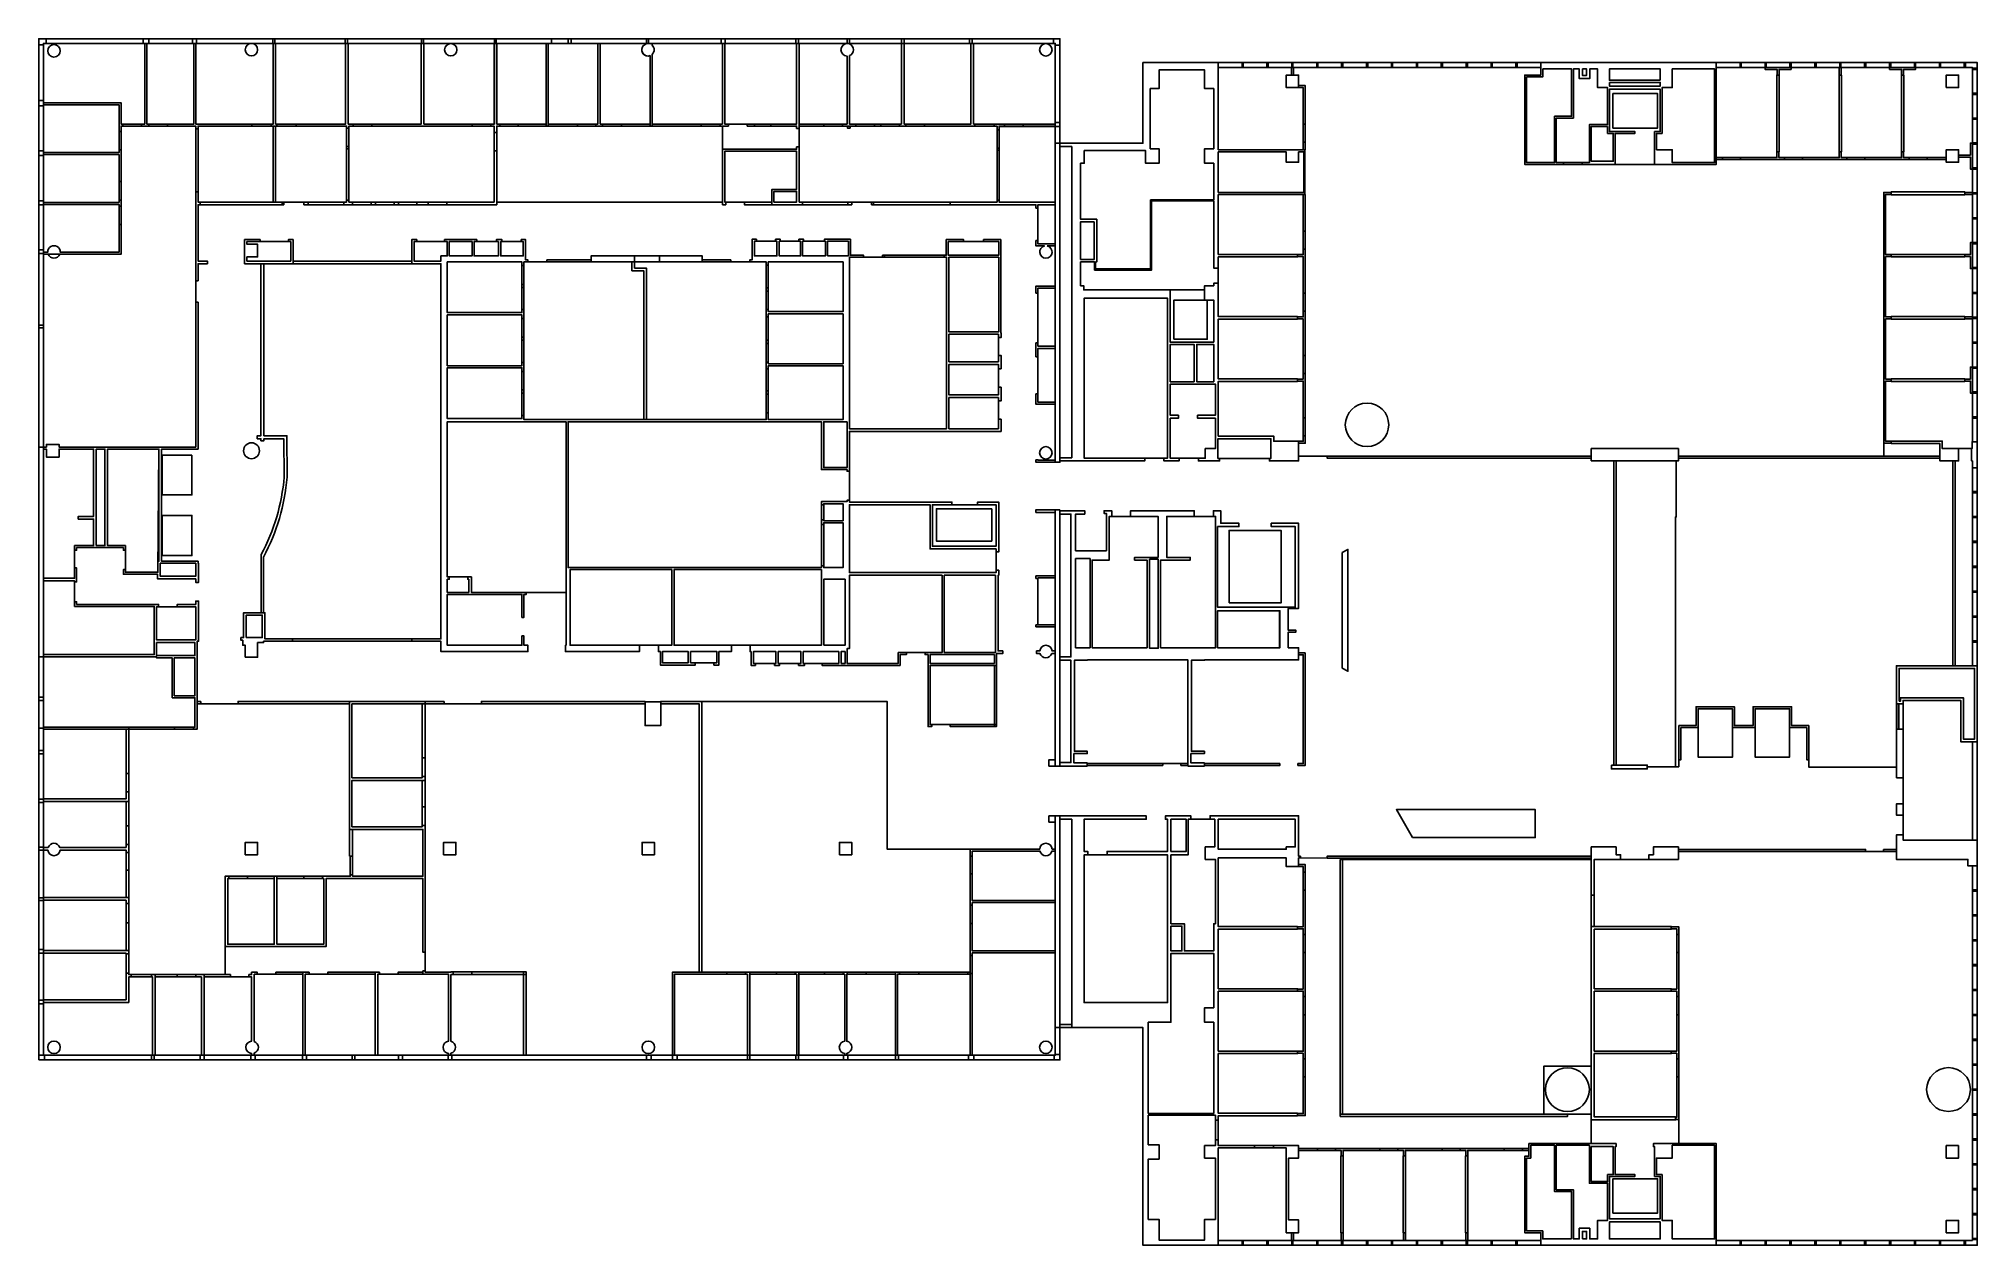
# Model space of a CAD drawing. Header units: centimetres. Extents: x -199 to 9291, y 1019 to 6927.
import ezdxf

# ---------------------------------------------------------------- set-up
doc = ezdxf.new("R2010")
doc.units = ezdxf.units.CM
doc.header["$MEASUREMENT"] = 0
for name, color, linetype in [('E14-333', 2, 'Continuous'), ('E14-333A', 2, 'Continuous'), ('E14-333B', 2, 'Continuous'), ('E14-348', 2, 'Continuous'), ('E14-348A', 2, 'Continuous'), ('E14-348B', 2, 'Continuous'), ('E14-348C', 2, 'Continuous'), ('E14-348D', 2, 'Continuous'), ('E14-348F', 2, 'Continuous'), ('E14-348G', 2, 'Continuous'), ('E14-348H', 2, 'Continuous'), ('E14-348K', 2, 'Continuous'), ('E14-348P', 2, 'Continuous'), ('E14-348R', 2, 'Continuous'), ('E14-348S', 2, 'Continuous'), ('E14-348U', 2, 'Continuous'), ('E14-348V', 2, 'Continuous'), ('E14-374', 2, 'Continuous'), ('E14-374A', 2, 'Continuous'), ('E14-374B', 2, 'Continuous'), ('E14-374H', 2, 'Continuous'), ('E14-374K', 2, 'Continuous'), ('E14-374L', 2, 'Continuous'), ('E14-374N', 2, 'Continuous'), ('E15-301', 2, 'Continuous'), ('E15-305', 2, 'Continuous'), ('E15-305A', 2, 'Continuous'), ('E15-305B', 2, 'Continuous'), ('E15-305C', 2, 'Continuous'), ('E15-305D', 2, 'Continuous'), ('E15-305F', 2, 'Continuous'), ('E15-309', 2, 'Continuous'), ('E15-310', 2, 'Continuous'), ('E15-311', 2, 'Continuous'), ('E15-343', 2, 'Continuous'), ('E15-344', 2, 'Continuous'), ('E15-345', 2, 'Continuous'), ('E15-348', 2, 'Continuous'), ('E15-349', 2, 'Continuous'), ('E15-350', 2, 'Continuous'), ('E15-351', 2, 'Continuous'), ('E15-352', 2, 'Continuous'), ('E15-353', 2, 'Continuous'), ('E15-354', 2, 'Continuous'), ('E15-355', 2, 'Continuous'), ('E15-358', 2, 'Continuous'), ('E15-368', 2, 'Continuous'), ('E15-368A', 2, 'Continuous'), ('E15-379', 2, 'Continuous'), ('E15-380', 2, 'Continuous'), ('E15-381', 2, 'Continuous'), ('E15-384', 2, 'Continuous'), ('E15-384A', 2, 'Continuous'), ('E15-384B', 2, 'Continuous'), ('E15-384C', 2, 'Continuous'), ('E15-385', 2, 'Continuous'), ('E15-386', 2, 'Continuous'), ('E15-387', 2, 'Continuous'), ('E15-388', 2, 'Continuous'), ('E15-389', 2, 'Continuous'), ('E15-390', 2, 'Continuous'), ('E15-392', 2, 'Continuous'), ('Elevators_Primary', 2, 'Continuous'), ('Elevators_Secondary', 2, 'Continuous'), ('Labs', 1, 'Continuous'), ('Meeting rooms', 1, 'Continuous'), ('Offices', 1, 'Continuous'), ('Stairs', 2, 'Continuous'), ('Toilets', 40, 'Continuous'), ('Void', 7, 'Continuous'), ('Walls', 6, 'Continuous')]:
    doc.layers.add(name, color=color, linetype=linetype)

msp = doc.modelspace()

# ---------------------------------------------------------------- linework, layer by layer
at = {"layer": 'E14-333'}
msp.add_lwpolyline([(7415.4, 2908.4), (7827.5, 2908.4), (7827.5, 2947.1), (8894.7, 2947.1), (8894.7, 2908.4), (9245.1, 2908.4), (9245.1, 2875.9), (9267.8, 2875.9), (9267, 1042.3), (8012.9, 1042.3), (8012.9, 1516.9), (7829.6, 1516.9), (7829.6, 2578), (7792.6, 2578), (7792.6, 2580.1), (7415.4, 2580.1)], close=True, dxfattribs=at)
at = {"layer": 'E14-333A'}
msp.add_lwpolyline([(7819.8, 2273.2), (7792.6, 2273.2), (7792.6, 2274.5), (7415.4, 2274.5), (7415.4, 2566.3), (7792.6, 2566.3), (7792.6, 2568.3), (7819.8, 2568.3), (7819.8, 2541.1)], close=True, dxfattribs=at)
at = {"layer": 'E14-333B'}
msp.add_lwpolyline([(7819.8, 1968.4), (7792.6, 1968.4), (7792.6, 1969.7), (7415.4, 1969.7), (7415.4, 2262.3), (7792.6, 2262.3), (7792.6, 2263.5), (7819.8, 2263.5)], close=True, dxfattribs=at)
at = {"layer": 'E14-348'}
msp.add_lwpolyline([(8832.6, 4882.7), (8832.6, 6174.7), (8869.5, 6174.7), (8869.5, 6177.5), (9229.6, 6177.5), (9229.6, 6174.7), (9267, 6174.7), (9267, 6288.7), (9257.3, 6288.7), (9257.3, 6347.6), (9199.5, 6347.6), (9199.5, 6322.2), (9138.6, 6322.2), (9138.6, 6335.6), (8012.9, 6335.6), (8012.9, 6311.6), (7711.3, 6311.6), (7075.7, 6311.7), (7075.7, 6748.9), (7154.5, 6748.9), (7154.5, 6786.3), (5943.1, 6786.3), (5943.1, 6748.9), (5968.7, 6748.9), (5968.7, 6697.7), (6000.8, 6697.7), (6000.8, 6383.2), (5998.7, 6383.2), (5998.7, 6163.7), (6000.8, 6163.7), (6000.8, 4945.7), (5968.7, 4945.7), (5968.7, 4882.7), (7400.8, 4882.7), (7400.8, 4920.1), (7827.5, 4920.1), (7827.5, 4882.7)], close=True, dxfattribs=at)
at = {"layer": 'E14-348A'}
msp.add_lwpolyline([(9267, 4953.5), (9265.4, 4953.5), (9265.4, 4920.1), (9262.9, 4920.1), (9199.5, 4920.1), (9119.1, 4920.1), (9119.1, 4956.7), (8869.5, 4956.7), (8869.5, 4955.5), (8842.3, 4955.5), (8842.3, 4982.7), (8842.3, 5250.5), (8869.5, 5250.5), (8869.5, 5249.3), (9229.6, 5249.3), (9229.6, 5250.5), (9257.3, 5250.5), (9257.3, 5191.6), (9267, 5191.6), (9267, 5075.4), (9267, 5075.4), (9267, 5069.7), (9267, 5069.7)], close=True, dxfattribs=at)
at = {"layer": 'E14-348B'}
msp.add_lwpolyline([(9267, 5441.1), (9267, 5441.1), (9267, 5435.4), (9267, 5435.4), (9267, 5435.4), (9267, 5319.2), (9257.3, 5319.2), (9257.3, 5260.3), (9229.6, 5260.3), (9229.6, 5261.5), (8869.5, 5261.5), (8869.5, 5260.3), (8842.3, 5260.3), (8842.3, 5555.3), (8869.5, 5555.3), (8869.5, 5554.1), (9229.6, 5554.1), (9229.6, 5555.3), (9267, 5555.3)], close=True, dxfattribs=at)
at = {"layer": 'E14-348C'}
msp.add_lwpolyline([(9267, 5565.1), (9229.6, 5565.1), (9229.6, 5566.3), (8869.5, 5566.3), (8869.5, 5565.1), (8842.3, 5565.1), (8842.3, 5860.1), (8869.5, 5860.1), (8869.5, 5858.9), (9229.6, 5858.9), (9229.6, 5860.1), (9257.3, 5860.1), (9257.3, 5801.2), (9267, 5801.2), (9267, 5685), (9267, 5685), (9267, 5679.3), (9267, 5679.3)], close=True, dxfattribs=at)
at = {"layer": 'E14-348D'}
msp.add_lwpolyline([(9267, 6050.7), (9267, 6050.7), (9267, 6045), (9267, 6045), (9267, 5928.8), (9257.3, 5928.8), (9257.3, 5869.9), (9229.6, 5869.9), (9229.6, 5871.1), (8869.5, 5871.1), (8842.3, 5869.9), (8842.3, 5985.7), (8842.3, 6164.9), (8869.5, 6164.9), (8869.5, 6162.1), (9229.6, 6162.1), (9229.6, 6164.9), (9267, 6164.9)], close=True, dxfattribs=at)
at = {"layer": 'E14-348F'}
msp.add_lwpolyline([(9267, 6538.4), (9267, 6538.4), (9267, 6538.4), (9267, 6532.7), (9267, 6416.5), (9267, 6416.5), (9267, 6416.3), (9257.3, 6416.3), (9257.3, 6357.4), (9199.5, 6357.4), (9199.5, 6383.2), (9138.6, 6383.2), (9138.6, 6345.4), (9045.4, 6345.4), (8929.7, 6345.4), (8929.7, 6372.6), (8930.5, 6372.6), (8930.5, 6748.9), (8930.1, 6748.9), (8930.1, 6776.6), (8989, 6776.6), (8989, 6786.3), (9105.3, 6786.3), (9105.3, 6786.3), (9110.9, 6786.3), (9227.2, 6786.3), (9232.9, 6786.3), (9267, 6786.3), (9267, 6782.3), (9267, 6782.3), (9267, 6776.6), (9267, 6660.3), (9267, 6660.3), (9267, 6654.6)], close=True, dxfattribs=at)
at = {"layer": 'E14-348G'}
msp.add_lwpolyline([(8919.1, 6372.6), (8919.9, 6372.6), (8919.9, 6345.4), (8624.9, 6345.4), (8624.9, 6372.6), (8625.7, 6372.6), (8625.7, 6748.9), (8625.3, 6748.9), (8625.3, 6786.3), (8739.5, 6786.3), (8745.2, 6786.3), (8861.4, 6786.3), (8861.4, 6776.6), (8920.3, 6776.6), (8920.3, 6748.9), (8919.1, 6748.9)], close=True, dxfattribs=at)
at = {"layer": 'E14-348H'}
msp.add_lwpolyline([(8614.3, 6372.6), (8615.1, 6372.6), (8615.1, 6345.4), (8320.1, 6345.4), (8320.1, 6372.6), (8320.9, 6372.6), (8320.9, 6748.9), (8320.5, 6776.6), (8379.4, 6776.6), (8379.4, 6786.3), (8379.4, 6786.3), (8495.7, 6786.3), (8501.3, 6786.3), (8615.5, 6786.3), (8615.5, 6748.9), (8614.3, 6748.9)], close=True, dxfattribs=at)
at = {"layer": 'E14-348K'}
msp.add_lwpolyline([(8309.5, 6372.6), (8310.3, 6372.6), (8310.3, 6345.4), (8042.9, 6345.4), (8012.9, 6345.4), (8012.9, 6786.3), (8129.9, 6786.3), (8135.6, 6786.3), (8251.8, 6786.3), (8251.8, 6776.6), (8310.7, 6776.6), (8310.7, 6748.9), (8309.5, 6748.9)], close=True, dxfattribs=at)
at = {"layer": 'E14-348P'}
msp.add_lwpolyline([(5991, 6508.3), (5991, 6420.6), (5991, 6383.2), (5575.3, 6383.2), (5575.3, 6683.1), (5575.3, 6786.3), (5691.5, 6786.3), (5697.2, 6786.3), (5813.4, 6786.3), (5819.1, 6786.3), (5933.3, 6786.3), (5933.3, 6748.9), (5907.7, 6748.9), (5907.7, 6688), (5968.7, 6688), (5991, 6688)], close=True, dxfattribs=at)
at = {"layer": 'E14-348R'}
msp.add_lwpolyline([(5991, 5984.4), (5991, 5897.1), (5991, 5869.9), (5963.8, 5869.9), (5963.8, 5871.1), (5575.3, 5871.1), (5575.3, 6163.7), (5991, 6163.7)], close=True, dxfattribs=at)
at = {"layer": 'E14-348S'}
msp.add_lwpolyline([(5991, 5680.9), (5991, 5592.3), (5991, 5565.1), (5963.8, 5565.1), (5963.8, 5566.3), (5575.3, 5566.3), (5575.3, 5729.7), (5575.3, 5803.6), (5575.3, 5858.9), (5963.8, 5858.9), (5963.8, 5860.1), (5991, 5860.1)], close=True, dxfattribs=at)
at = {"layer": 'E14-348U'}
msp.add_lwpolyline([(5991, 5376.1), (5991, 5287.5), (5991, 5260.3), (5963.8, 5260.3), (5963.8, 5261.5), (5575.3, 5261.5), (5575.3, 5554.1), (5963.8, 5554.1), (5963.8, 5555.3), (5991, 5555.3)], close=True, dxfattribs=at)
at = {"layer": 'E14-348V'}
msp.add_lwpolyline([(5991, 5071.3), (5991, 4982.7), (5991, 4955.5), (5968.7, 4955.5), (5968.7, 4955.9), (5846.7, 4955.9), (5846.7, 4981.1), (5575.3, 4981.1), (5575.3, 5249.3), (5963.8, 5249.3), (5991, 5250.5)], close=True, dxfattribs=at)
at = {"layer": 'E14-374'}
msp.add_lwpolyline([(5575.3, 1506.4), (5575.3, 1652.7), (5963.8, 1652.7), (5963.8, 1653.9), (6000.8, 1653.8), (6000.8, 2882.8), (5968.7, 2882.8), (5968.7, 2915.8), (6108.5, 2915), (6183.2, 2915), (6183.2, 1660), (7400.8, 1660), (7400.8, 1632.4), (7400.8, 1516.9), (7096, 1516.9), (7096, 1493), (5968.7, 1493), (5968.7, 1506.4)], close=True, dxfattribs=at)
at = {"layer": 'E14-374A'}
msp.add_lwpolyline([(5991, 2578), (5963.8, 2578), (5963.8, 2578), (5963.8, 2579.3), (5575.3, 2579.3), (5575.3, 2915.8), (5907.7, 2915.8), (5907.7, 2872.7), (5968.7, 2872.7), (5991, 2873.1), (5991, 2845.9)], close=True, dxfattribs=at)
at = {"layer": 'E14-374B'}
msp.add_lwpolyline([(5991, 2273.2), (5963.8, 2273.2), (5963.8, 2274.5), (5575.3, 2274.5), (5575.3, 2567.1), (5963.8, 2567.1), (5991, 2568.3), (5991, 2452.5), (5991, 2452.5)], close=True, dxfattribs=at)
at = {"layer": 'E14-374H'}
msp.add_lwpolyline([(6175.9, 1079.6), (6177.1, 1079.6), (6177.1, 1042.3), (6062.9, 1042.3), (6062.9, 1042.3), (6057.3, 1042.3), (6057.3, 1042.3), (5943.1, 1042.3), (5943.1, 1079.6), (5968.7, 1079.6), (5968.7, 1143), (5919.1, 1143), (5919.1, 1445.4), (5968.7, 1445.4), (5968.7, 1483.2), (6061.3, 1483.2), (6176.7, 1483.2), (6176.7, 1456), (6175.9, 1456)], close=True, dxfattribs=at)
at = {"layer": 'E14-374K'}
msp.add_lwpolyline([(6480.7, 1079.6), (6481.9, 1079.6), (6481.9, 1042.3), (6428.7, 1042.3), (6428.7, 1042.3), (6423, 1042.3), (6423, 1042.3), (6306.8, 1042.3), (6306.8, 1042.3), (6301.1, 1042.3), (6301.1, 1042.3), (6186.9, 1042.3), (6186.9, 1079.6), (6187.3, 1079.6), (6187.3, 1456), (6186.5, 1456), (6186.5, 1483.2), (6481.5, 1483.2), (6481.5, 1456), (6480.7, 1456)], close=True, dxfattribs=at)
at = {"layer": 'E14-374L'}
msp.add_lwpolyline([(6785.5, 1079.6), (6786.7, 1079.6), (6786.7, 1042.3), (6672.5, 1042.3), (6672.5, 1042.3), (6666.9, 1042.3), (6666.9, 1042.3), (6550.6, 1042.3), (6550.6, 1042.3), (6544.9, 1042.3), (6544.9, 1042.3), (6491.7, 1042.3), (6491.7, 1079.6), (6492.1, 1079.6), (6492.1, 1456), (6491.3, 1456), (6491.3, 1483.2), (6786.3, 1483.2), (6786.3, 1456), (6785.5, 1456)], close=True, dxfattribs=at)
at = {"layer": 'E14-374N'}
msp.add_lwpolyline([(7075.7, 1079.6), (7154.5, 1079.6), (7154.5, 1042.3), (7038.3, 1042.3), (7038.3, 1042.3), (7032.6, 1042.3), (7032.6, 1042.3), (6916.4, 1042.3), (6916.4, 1042.3), (6910.7, 1042.3), (6910.7, 1042.3), (6796.5, 1042.3), (6796.5, 1079.6), (6796.9, 1079.6), (6796.9, 1456), (6796.1, 1456), (6796.1, 1483.2), (7096, 1483.2), (7096, 1454.3), (7075.7, 1454.3)], close=True, dxfattribs=at)
at = {"layer": 'E15-301'}
msp.add_lwpolyline([(570, 6499.4), (570, 4927.4), (-99.7, 4927.4), (-99.7, 4940.4), (-161.5, 4940.4), (-161.5, 4927.4), (-176.1, 4927.4), (-176.1, 5871.9), (-152.8, 5871.9), (204.3, 5871.9), (204.3, 6499.4)], close=True, dxfattribs=at)
at = {"layer": 'E15-305'}
msp.add_lwpolyline([(1308.1, 6499.4), (960.2, 6499.4), (960.2, 6127.1), (1308.1, 6127.1)], close=True, dxfattribs=at)
at = {"layer": 'E15-305A'}
msp.add_lwpolyline([(560.3, 6509.2), (329.5, 6509.2), (329.5, 6904.2), (560.3, 6904.2)], close=True, dxfattribs=at)
at = {"layer": 'E15-305B'}
msp.add_lwpolyline([(319.7, 6509.2), (204.3, 6509.2), (204.3, 6613.2), (-176.1, 6613.2), (-176.1, 6904.2), (319.7, 6904.2)], close=True, dxfattribs=at)
at = {"layer": 'E15-305C'}
msp.add_lwpolyline([(-176.1, 6369.4), (194.5, 6369.4), (194.5, 6603.4), (-176.1, 6603.4)], close=True, dxfattribs=at)
at = {"layer": 'E15-305D'}
msp.add_lwpolyline([(194.5, 6359.6), (-176.1, 6359.6), (-176.1, 6125.5), (194.5, 6125.5)], close=True, dxfattribs=at)
at = {"layer": 'E15-305F'}
msp.add_lwpolyline([(194.5, 6016.6), (194.5, 5881.7), (-93.9, 5881.7, 1.041042), (-154.8, 5881.7), (-176.1, 5881.7), (-176.1, 5893), (-176.1, 6114.1), (-176.1, 6115.8), (194.5, 6115.8), (194.5, 6107.6)], format="xyb", close=True, dxfattribs=at)
at = {"layer": 'E15-309'}
msp.add_lwpolyline([(948.8, 6904.2), (570, 6904.2), (570, 6509.2), (948.8, 6509.2)], close=True, dxfattribs=at)
at = {"layer": 'E15-310'}
msp.add_lwpolyline([(948.8, 6499.4), (581.4, 6499.4), (581.4, 6127.1), (948.8, 6127.1)], close=True, dxfattribs=at)
at = {"layer": 'E15-311'}
msp.add_lwpolyline([(960.2, 6509.2), (1303.2, 6509.2), (1303.2, 6904.2), (960.2, 6904.2)], close=True, dxfattribs=at)
at = {"layer": 'E15-343'}
msp.add_lwpolyline([(4222.8, 3921.2), (4139.9, 3921.2), (4048.8, 3921.2), (4008.2, 3921.2), (4008.2, 3867.6), (3757.8, 3867.6), (3757.8, 3940.7), (3769.2, 3940.7), (3769.2, 4300), (4222.8, 4300)], close=True, dxfattribs=at)
at = {"layer": 'E15-344'}
msp.add_lwpolyline([(4360.9, 2958.8), (4360.9, 2355.7), (3047.5, 2355.7), (3047.5, 3682.2), (3953.6, 3682.2), (3953.6, 2958.8)], close=True, dxfattribs=at)
at = {"layer": 'E15-345'}
msp.add_lwpolyline([(4479.6, 3857.8), (4164.2, 3857.8), (4164.2, 3568.4), (4479.6, 3568.4)], close=True, dxfattribs=at)
at = {"layer": 'E15-348'}
msp.add_lwpolyline([(4777.1, 2706.9), (4370.7, 2706.9), (4370.7, 2924.7), (4370.7, 2949.1), (4701.7, 2949.1, 0.782342), (4760.9, 2949.1), (4777.1, 2949.1)], format="xyb", close=True, dxfattribs=at)
at = {"layer": 'E15-349'}
msp.add_lwpolyline([(4777.1, 2463), (4777.1, 2459.8), (4370.7, 2459.8), (4370.7, 2697.1), (4777.1, 2697.1), (4777.1, 2693.9)], close=True, dxfattribs=at)
at = {"layer": 'E15-350'}
msp.add_lwpolyline([(4777.1, 1952.6), (4777.1, 1949.3), (4772.2, 1949.3), (4378.8, 1949.3), (4370.7, 1949.3), (4370.7, 2349.2), (4370.7, 2450), (4777.1, 2450), (4777.1, 2448.4)], close=True, dxfattribs=at)
at = {"layer": 'E15-351'}
msp.add_lwpolyline([(4360.9, 1949.3), (4352.8, 1949.3), (4009.8, 1949.3), (4004.9, 1949.3), (4004.9, 2346), (4109, 2346), (4349.6, 2346), (4360.9, 2346)], close=True, dxfattribs=at)
at = {"layer": 'E15-352'}
msp.add_lwpolyline([(3995.2, 1949.3), (3761.1, 1949.3), (3756.2, 1949.3), (3756.2, 1958.2, 0.8256), (3756.2, 2018), (3756.2, 2346), (3995.2, 2346)], format="xyb", close=True, dxfattribs=at)
at = {"layer": 'E15-353'}
msp.add_lwpolyline([(3746.5, 2018.3, 0.876862), (3746.5, 1957.9), (3746.5, 1949.3), (3740, 1949.3), (3522.1, 1949.3), (3522.1, 2346), (3746.5, 2346)], format="xyb", close=True, dxfattribs=at)
at = {"layer": 'E15-354'}
msp.add_lwpolyline([(3512.4, 1949.3), (3507.5, 1949.3), (3281.5, 1949.3), (3281.5, 2346), (3512.4, 2346)], close=True, dxfattribs=at)
at = {"layer": 'E15-355'}
msp.add_lwpolyline([(3270.2, 1949.3), (2925.5, 1949.3), (2912.5, 1949.3), (2912.5, 2346), (3169.4, 2346), (3270.2, 2346)], close=True, dxfattribs=at)
at = {"layer": 'E15-358'}
msp.add_lwpolyline([(2402.1, 3957), (2899.5, 3957), (2899.5, 4327.6), (2402.1, 4327.6)], close=True, dxfattribs=at)
at = {"layer": 'E15-368'}
msp.add_lwpolyline([(2187.5, 2357.4), (1818.5, 2357.4), (1818.5, 2355.7), (1693.3, 2355.7), (1693.3, 3669.2), (2769.5, 3669.2), (2769.5, 3563.6), (2845.9, 3563.6), (2845.9, 3669.2), (3034.5, 3669.2), (3034.5, 2355.7), (2902.8, 2355.7), (2902.8, 1949.3), (2187.5, 1949.3)], close=True, dxfattribs=at)
at = {"layer": 'E15-368A'}
msp.add_lwpolyline([(2174.5, 1949.3), (1823.4, 1949.3), (1818.5, 1949.3), (1818.5, 1958.6, 0.343333), (1841.5, 1988.1, 0.343333), (1818.5, 2017.7), (1818.5, 2344.4), (1829.9, 2344.4), (1920.9, 2344.4), (2174.5, 2344.4)], format="xyb", close=True, dxfattribs=at)
at = {"layer": 'E15-379'}
msp.add_lwpolyline([(1337.3, 3054.8), (1682, 3054.8), (1682, 2825.5), (1337.3, 2825.5)], close=True, dxfattribs=at)
at = {"layer": 'E15-380'}
msp.add_lwpolyline([(966.7, 2814.2), (1195.9, 2814.2), (1195.9, 2492.3), (966.7, 2492.3)], close=True, dxfattribs=at)
at = {"layer": 'E15-381'}
msp.add_lwpolyline([(953.7, 2814.2), (726.1, 2814.2), (726.1, 2492.3), (953.7, 2492.3)], close=True, dxfattribs=at)
at = {"layer": 'E15-384'}
msp.add_lwpolyline([(1322.7, 3669.2), (1322.7, 2924.7), (1326, 2924.7), (1326, 2825.5), (713.1, 2825.5), (713.1, 2344.4), (241.7, 2344.4), (241.7, 3545.7), (576.5, 3545.7), (576.5, 3669.2)], close=True, dxfattribs=at)
at = {"layer": 'E15-384A'}
msp.add_lwpolyline([(1093.5, 1949.3), (861, 1949.3), (856.2, 1949.3), (856.2, 1959.6, 0.693908), (856.2, 2016.7), (856.2, 2346), (870.8, 2346), (1093.5, 2346)], format="xyb", close=True, dxfattribs=at)
at = {"layer": 'E15-384B'}
msp.add_lwpolyline([(1447.9, 1949.3), (1348.7, 1949.3), (1335.7, 1949.3), (1111.4, 1949.3), (1104.9, 1949.3), (1104.9, 2346), (1447.9, 2346)], close=True, dxfattribs=at)
at = {"layer": 'E15-384C'}
msp.add_lwpolyline([(1807.1, 2018.3, 0.377108), (1780.5, 1988.1, 0.377108), (1807.1, 1957.9), (1807.1, 1949.3), (1581.2, 1949.3), (1561.7, 1949.3), (1460.9, 1949.3), (1460.9, 2346), (1560, 2346), (1682, 2346), (1807.1, 2346)], format="xyb", close=True, dxfattribs=at)
at = {"layer": 'E15-385'}
msp.add_lwpolyline([(843.1, 2018.5, 0.926039), (843.1, 1957.7), (843.1, 1949.3), (839.9, 1949.3), (610.7, 1949.3), (610.7, 2333), (830.1, 2333), (843.1, 2333)], format="xyb", close=True, dxfattribs=at)
at = {"layer": 'E15-386'}
msp.add_lwpolyline([(597.7, 1949.3), (591.2, 1949.3), (371.7, 1949.3), (371.7, 2333), (597.7, 2333)], close=True, dxfattribs=at)
at = {"layer": 'E15-387'}
msp.add_lwpolyline([(358.7, 1949.3), (352.2, 1949.3), (-171.2, 1949.3), (-176.1, 1949.3), (-176.1, 2201.3), (-176.1, 2207.8), (241.7, 2207.8), (241.7, 2333), (253.1, 2333), (358.7, 2333)], close=True, dxfattribs=at)
at = {"layer": 'E15-388'}
msp.add_lwpolyline([(228.7, 2350.9), (228.7, 2220.8), (-176.1, 2220.8), (-176.1, 2448.4), (228.7, 2448.4)], close=True, dxfattribs=at)
at = {"layer": 'E15-389'}
msp.add_lwpolyline([(228.7, 2461.4), (-176.1, 2461.4), (-176.1, 2466.3), (-176.1, 2708.5), (228.7, 2708.5)], close=True, dxfattribs=at)
at = {"layer": 'E15-390'}
msp.add_lwpolyline([(228.7, 2721.5), (-176.1, 2721.5), (-176.1, 2954), (-154.8, 2954, 0.922349), (-94, 2954), (228.7, 2954)], format="xyb", close=True, dxfattribs=at)
at = {"layer": 'E15-392'}
msp.add_lwpolyline([(228.7, 3329.5), (228.7, 3204.3), (-176.1, 3204.3), (-176.1, 3425.4), (-176.1, 3441.6), (-176.1, 3545.7), (228.7, 3545.7)], close=True, dxfattribs=at)
at = {"layer": 'Elevators_Primary'}
for points in [[(550.5, 4888.4), (405.9, 4888.4), (405.9, 4693.4), (550.5, 4693.4)], [(405.9, 4395.9), (550.5, 4395.9), (550.5, 4592.6), (405.9, 4592.6)], [(8092.1, 3644.8), (7924.7, 3644.8), (7924.7, 3408.3), (8092.1, 3408.3)], [(8371.3, 3644.8), (8203.9, 3644.8), (8203.9, 3408.3), (8371.3, 3408.3)]]:
    msp.add_lwpolyline(points, close=True, dxfattribs=at)
at = {"layer": 'Elevators_Secondary'}
for points in [[(7507.1, 6489.7), (7725.9, 6489.7), (7725.9, 6658.1), (7507.1, 6658.1)], [(5358.2, 5455.8), (5521.6, 5455.8), (5521.6, 5646.8), (5358.2, 5646.8)], [(4466.6, 4625.1), (4195.1, 4625.1), (4195.1, 4467.4), (4466.6, 4467.4)], [(5628.1, 4164.2), (5882.5, 4164.2), (5882.5, 4519.4), (5628.1, 4519.4)], [(7507.1, 1176.1), (7725.9, 1176.1), (7725.9, 1344.5), (7507.1, 1344.5)]]:
    msp.add_lwpolyline(points, close=True, dxfattribs=at)
at = {"layer": 'Labs'}
for points in [[(2042.8, 6127.1), (3148.2, 6127.1), (3148.2, 6499.4), (2042.8, 6499.4)], [(2176.1, 5834.5), (3362.8, 5834.5), (3362.8, 5062.4), (2176.1, 5062.4)], [(2910.9, 3957), (3632.7, 3957), (3632.7, 4327.6), (2910.9, 4327.6)]]:
    msp.add_lwpolyline(points, close=True, dxfattribs=at)
at = {"layer": 'Meeting rooms'}
for points in [[(4245.5, 5016.9), (3769.2, 5016.9), (3769.2, 5857.3), (3839.1, 5857.3), (3931.8, 5857.3), (3941.5, 5857.3), (4234.1, 5857.3), (4245.5, 5857.3)], [(2382.6, 4215.4), (2187.5, 4215.4), (1919.3, 4215.4), (1919.3, 4291.8), (1901.4, 4291.8), (1810.4, 4291.8), (1800.6, 4291.8), (1800.6, 5051), (2382.6, 5051)], [(3769.2, 4667.3), (3757.8, 4667.3), (3757.8, 4660.8), (3632.7, 4660.8), (3632.7, 4644.6), (3632.7, 4571.4), (3632.7, 4548.7), (3632.7, 4345.5), (3632.7, 4337.4), (2392.3, 4337.4), (2392.3, 5051), (3632.7, 5051), (3632.7, 4816.9), (3757.8, 4816.9), (3757.8, 4808.8), (3769.2, 4808.8)], [(5426.5, 3377.8), (5392.4, 3377.8), (5303.8, 3377.8), (4934, 3377.8), (4934, 3380.7), (4868.9, 3380.7), (4868.9, 3426.2), (4934, 3426.2), (4934, 3437.6), (4870.6, 3437.6), (4870.6, 3883.8), (4934.8, 3883.8), (4934.8, 3885.4), (5426.5, 3885.4)]]:
    msp.add_lwpolyline(points, close=True, dxfattribs=at)
at = {"layer": 'Offices'}
for points in [[(1673.8, 6904.2), (1316.2, 6904.2), (1316.2, 6509.2), (1673.8, 6509.2)], [(1686.8, 6509.2), (2031.5, 6509.2), (2031.5, 6904.2), (1686.8, 6904.2)], [(2042.8, 6904.2), (2285.1, 6904.2), (2285.1, 6509.2), (2042.8, 6509.2)], [(2294.8, 6509.2), (2538.6, 6509.2), (2538.6, 6904.2), (2294.8, 6904.2)], [(3510.8, 6509.2), (3385.6, 6509.2), (3304.3, 6509.2), (3268.5, 6509.2), (3159.6, 6509.2), (3159.6, 6904.2), (3161.3, 6904.2), (3507.5, 6904.2), (3510.8, 6904.2)], [(4364.2, 6904.2), (4037.5, 6904.2), (4037.5, 6509.2), (4364.2, 6509.2)], [(4777.1, 6904.2), (4377.2, 6904.2), (4377.2, 6509.2), (4777.1, 6509.2)], [(2029.8, 6499.4), (1319.4, 6499.4), (1319.4, 6127.1), (2029.8, 6127.1)], [(3523.8, 6127.1), (4492.6, 6127.1), (4492.6, 6499.4), (3523.8, 6499.4)], [(4777.1, 6497.8), (4502.4, 6497.8), (4502.4, 6127.1), (4777.1, 6127.1)], [(3510.8, 6188.9), (3390.5, 6188.9), (3390.5, 6127.1), (3255.5, 6127.1), (3164.5, 6127.1), (3159.6, 6127.1), (3159.6, 6375.9), (3510.8, 6375.9)], [(2166.4, 5834.5), (1800.6, 5834.5), (1800.6, 5585.8), (2166.4, 5585.8)], [(3738.3, 5834.5), (3372.6, 5834.5), (3372.6, 5590.7), (3738.3, 5590.7)], [(2166.4, 5574.4), (1800.6, 5574.4), (1800.6, 5325.7), (2166.4, 5325.7)], [(3738.3, 5579.3), (3372.6, 5579.3), (3372.6, 5335.5), (3738.3, 5335.5)], [(2166.4, 5316), (1800.6, 5316), (1800.6, 5067.2), (2166.4, 5067.2)], [(3738.3, 5325.7), (3372.6, 5325.7), (3372.6, 5062.4), (3738.3, 5062.4)], [(565.2, 3555.4), (558.7, 3555.4), (466, 3555.4), (241.7, 3555.4), (-176.1, 3555.4), (-176.1, 3687.1), (-176.1, 3703.4), (-176.1, 3900.1), (378.2, 3900.1), (378.2, 3895.2), (454.6, 3895.2), (454.6, 3700.1), (565.2, 3700.1)], [(1678.7, 3669.2), (1334.1, 3669.2), (1334.1, 3308.3), (1678.7, 3308.3)], [(1678.7, 3295.3), (1334.1, 3295.3), (1334.1, 3067.8), (1678.7, 3067.8)], [(5963.8, 1968.4), (5963.8, 1968.4), (5963.8, 1969.7), (5575.3, 1969.7), (5575.3, 2262.3), (5963.8, 2262.3), (5991, 2263.5), (5991, 2236.3), (5991, 1968.4)], [(5991, 1842.9), (5991, 1842.9), (5991, 1663.6), (5963.8, 1663.6), (5963.8, 1664.9), (5575.3, 1664.9), (5575.3, 1957.5), (5963.8, 1957.5), (5991, 1958.7)], [(7819.8, 1644.5), (7813.7, 1644.5), (7813.7, 1647), (7415.4, 1647), (7415.4, 1957.5), (7792.6, 1957.5), (7792.6, 1958.7), (7819.8, 1958.7)], [(5575.3, 1042.3), (5575.3, 1495), (5907.7, 1495), (5907.7, 1079.6), (5933.3, 1079.6), (5933.3, 1042.3)]]:
    msp.add_lwpolyline(points, close=True, dxfattribs=at)
for points in [[(2793.9, 6509.2), (2561.4, 6509.2), (2550, 6509.2), (2550, 6904.2), (2776, 6904.2), (2783.3, 6903.4, 1.194289), (2793.9, 6844.3)], [(3148.2, 6509.2), (2803.6, 6509.2), (2803.6, 6850.2, 0.447801), (2803.6, 6895.7), (2803.6, 6904.2), (3141.7, 6904.2), (3148.2, 6904.2)], [(3757.8, 6509.2), (3735.1, 6509.2), (3644.1, 6509.2), (3523.8, 6509.2), (3523.8, 6904.2), (3757.8, 6904.2), (3757.8, 6903.2, 0.977133), (3757.8, 6842.3)], [(4024.4, 6509.2), (4014.7, 6509.2), (3923.7, 6509.2), (3892.8, 6509.2), (3801.7, 6509.2), (3769.2, 6509.2), (3769.2, 6844.2, 0.693717), (3769.2, 6901.3), (3769.2, 6904.2), (4024.4, 6904.2)], [(228.7, 2967), (-95.8, 2967, 0.697059), (-153, 2967), (-176.1, 2967), (-176.1, 2968.6), (-176.1, 3186.4), (-176.1, 3191.3), (228.7, 3191.3)]]:
    msp.add_lwpolyline(points, format="xyb", close=True, dxfattribs=at)
at = {"layer": 'Stairs'}
for points in [[(4918.5, 5656.5), (5327.4, 5656.5), (5327.4, 4873.8), (4918.5, 4873.8)], [(7812.9, 3361.2), (7812.9, 4585.3), (7817, 4585.3), (7817, 4859.2), (7522.7, 4859.2), (7522.7, 3370.1), (7675.5, 3370.1), (7675.5, 3361.2)], [(4164.2, 4644.6), (3769.2, 4644.6), (3769.2, 4313), (4487.7, 4313), (4487.7, 4428.4), (4164.2, 4428.4)], [(-23.3, 4272.3), (-176.1, 4272.3), (-176.1, 3911.4), (366.8, 3911.4), (366.8, 4147.2), (-23.3, 4147.2)], [(8927.3, 3125.5), (8927.3, 3687.1), (9210.1, 3687.1), (9210.1, 3484.7), (9267, 3484.7), (9267, 3002.7), (8927.3, 3002.7)], [(6526.2, 3014.9), (6447.4, 3152.3), (7126.9, 3152.3), (7126.9, 3014.9)], [(5327.4, 2930.4), (4918.5, 2930.4), (4918.5, 2207), (5327.4, 2207)]]:
    msp.add_lwpolyline(points, close=True, dxfattribs=at)
for centre, radius in [((6303.4, 5036.5), 106.3), ((7284.5, 1780.6), 107.2), ((9150, 1781.3), 107.2)]:
    msp.add_circle(centre, radius, dxfattribs=at)
at = {"layer": 'Toilets'}
for points in [[(-176.1, 4285.3), (-176.1, 4917.7), (-161.5, 4917.7), (-161.5, 4878.7), (-99.7, 4878.7), (-99.7, 4917.7), (69.4, 4917.7), (69.4, 4587.7), (-5.4, 4587.7), (-5.4, 4574.7), (69.4, 4574.7), (69.4, 4444.6), (-23.3, 4444.6), (-23.3, 4285.3)], [(225.4, 4314.6), (225.4, 4444.6), (137.6, 4444.6), (137.6, 4917.7), (389.6, 4917.7), (384.7, 4314.6)], [(5041.3, 4587.7), (5280.2, 4587.7), (5280.2, 4386.9), (5165.6, 4386.9), (5165.6, 4373.9), (5226.6, 4373.9), (5226.6, 3944.8), (4957.5, 3944.8), (4957.5, 4373.9), (5041.3, 4373.9)], [(5323.3, 4386.9), (5323.3, 4587.7), (5562.3, 4587.7), (5562.3, 3944.8), (5293.2, 3944.8), (5293.2, 4373.9), (5437.9, 4373.9), (5437.9, 4386.9)]]:
    msp.add_lwpolyline(points, close=True, dxfattribs=at)
at = {"layer": 'Void'}
for points in [[(5553.3, 6137.7), (5243.6, 6137.7), (5243.6, 5799.6), (4974.6, 5799.6), (4974.6, 5833.7), (4980.3, 5833.7), (4980.3, 6043.4), (4901.5, 6043.4), (4901.5, 6317.3), (4919.3, 6317.3), (4919.3, 6379.1), (5219.3, 6379.1), (5219.3, 6317.3), (5285.1, 6317.3), (5285.1, 6388), (5242, 6388), (5242, 6683.1), (5285.1, 6683.1), (5285.1, 6774.1), (5508.6, 6774.1), (5508.6, 6683.1), (5553.3, 6683.1), (5553.3, 6388), (5508.6, 6388), (5508.6, 6317.3), (5553.3, 6317.3)], [(4857.6, 4875.4), (4799.9, 4875.4), (4799.9, 6398.6), (4857.6, 6398.6)], [(3400.2, 6179.2), (3510.8, 6179.2), (3510.8, 6127.1), (3400.2, 6127.1)], [(1810.4, 5863.8), (1922.5, 5863.8), (1922.5, 5933.7), (1810.4, 5933.7)], [(3661.9, 5863.8), (3764.4, 5863.8), (3764.4, 5935.3), (3661.9, 5935.3)], [(4500.7, 5857.3), (4256.9, 5857.3), (4256.9, 5491.5), (4500.7, 5491.5)], [(5340.4, 5429.8), (5456.6, 5429.8), (5456.6, 5246.9), (5340.4, 5246.9)], [(5469.6, 5246.9), (5553.3, 5246.9), (5553.3, 5429.8), (5469.6, 5429.8)], [(3757.8, 5051), (3644.1, 5051), (3644.1, 4826.7), (3757.8, 4826.7)], [(3757.8, 5051), (3644.1, 5051), (3644.1, 4826.7), (3757.8, 4826.7)], [(82.4, 4444.6), (124.6, 4444.6), (124.6, 4917.7), (82.4, 4917.7)], [(7830, 3361.2), (7812.9, 3361.2), (7812.9, 4585.3), (7817, 4585.3), (7817, 4859.2), (7827.5, 4859.2), (7827.5, 4873), (9107.7, 4873), (9107.7, 4859.2), (9171.9, 4859.2), (9171.9, 3856.2), (8894.7, 3856.2), (8894.7, 3360.4), (8465.6, 3360.4), (8465.6, 3563.6), (8381.9, 3563.6), (8381.9, 3655.4), (8193.3, 3655.4), (8193.3, 3563.6), (8102.3, 3563.6), (8102.3, 3655.4), (7914.5, 3655.4), (7914.5, 3563.6), (7830, 3563.6)], [(4487.7, 4644.6), (4175.6, 4644.6), (4175.6, 4441.4), (4487.7, 4441.4)], [(4853.5, 3900.1), (4799.9, 3900.1), (4799.9, 4599.1), (4853.5, 4599.1)], [(4876.3, 4381.2), (4947.8, 4381.2), (4947.8, 3944.8), (4876.3, 3944.8)], [(5281, 4378), (5238.8, 4378), (5238.8, 3942.3), (5281, 3942.3)], [(396.1, 4358.5), (570, 4358.5), (570, 4295.1), (396.1, 4295.1)], [(4234.1, 3921.2), (4484.5, 3921.2), (4484.5, 4300), (4234.1, 4300)], [(5572, 3944.8), (5874.4, 3944.8), (5874.4, 4126), (5572, 4126)], [(565.2, 3970), (378.2, 3970), (378.2, 3906.6), (565.2, 3906.6)], [(464.4, 3709.9), (565.2, 3709.9), (565.2, 3895.2), (464.4, 3895.2)], [(2980.8, 3926.1), (2854, 3926.1), (2854, 3870.8), (2980.8, 3870.8)], [(4853.5, 3382.3), (4799.9, 3382.3), (4799.9, 3883.8), (4853.5, 3883.8)], [(4857.6, 2100.5), (4799.9, 2100.5), (4799.9, 3105.1), (4857.6, 3105.1)], [(5418.4, 2947.5), (5343.6, 2947.5), (5343.6, 2954.8), (5343.6, 3105.1), (5418.4, 3105.1)], [(5952.4, 2969.4), (5907.7, 2969.4), (5907.7, 2958), (5575.3, 2958), (5575.3, 3105.2), (5952.4, 3105.1)], [(7400.8, 1896), (7169.7, 1896), (7169.7, 1660), (6183.2, 1660), (6183.2, 2907.6), (7400.8, 2907.6), (7400.8, 2732.9), (7400.8, 2732.9), (7400.8, 2580.1)], [(5397.3, 2459.8), (5343.6, 2459.8), (5343.6, 2581.7), (5397.3, 2581.7)], [(5508.6, 2111.1), (5553.3, 2111.1), (5553.3, 1664.1), (5232.3, 1664.1), (5232.3, 2111.1), (5343.6, 2111.1), (5343.6, 2447.6), (5553.3, 2447.6), (5553.3, 2181.8), (5508.6, 2181.8)], [(7304.9, 1049.6), (7163.5, 1049.6), (7163.5, 1088.6), (7084.6, 1088.6), (7084.6, 1445.4), (7105, 1445.4), (7105, 1508), (7221.2, 1508), (7221.2, 1281.2), (7304.9, 1281.2)], [(7508.9, 1364.9), (7481.3, 1364.9), (7481.3, 1330.8), (7400.8, 1330.8), (7400.8, 1501.5), (7508.9, 1501.5)], [(8004.7, 1049.6), (7797.5, 1049.6), (7797.5, 1140.6), (7747.9, 1140.6), (7747.9, 1364.9), (7720.2, 1364.9), (7720.2, 1445.4), (7797.5, 1445.4), (7797.5, 1508), (8004.7, 1508)], [(7738.9, 1049.6), (7490.2, 1049.6), (7490.2, 1133.3), (7738.9, 1133.3)]]:
    msp.add_lwpolyline(points, close=True, dxfattribs=at)
at = {"layer": 'Void', "color": 6}
for points in [[(7391.9, 6320.6), (7356.9, 6320.6), (7265.9, 6320.6), (7230.1, 6320.6), (7230.1, 6538.4), (7313.8, 6538.4), (7313.8, 6779), (7342.3, 6779), (7342.3, 6731.9), (7393.5, 6731.9), (7393.5, 6779), (7431.7, 6779), (7431.7, 6688), (7481.3, 6688), (7481.3, 6506.7), (7391.9, 6506.7)], [(5993.9, 6200.3), (5993.9, 6174.3), (5575.3, 6174.3), (5575.3, 6372.6), (5907.7, 6372.6), (5907.7, 6322.2), (5968.7, 6322.2), (5968.7, 6372.6), (5993.9, 6372.6), (5993.9, 6292.9)], [(4692.6, 5922.3), (4777.1, 5922.3), (4777.1, 6114.1), (4692.6, 6114.1)], [(5553.3, 5803.6), (5575.3, 5803.6), (5575.3, 5729.7), (5553.3, 5729.7), (5553.3, 5717.5), (5508.6, 5717.5), (5508.6, 5697.2), (5339.6, 5697.2), (4916.9, 5697.2), (4916.9, 5717.5), (4901.5, 5717.5), (4901.5, 5833.7), (4969.7, 5833.7), (4969.7, 5793.9), (5248.5, 5793.9), (5248.5, 6132.8), (5553.3, 6132.8)], [(1035, 5933.7), (820.4, 5933.7), (820.4, 5920.7), (872.4, 5920.7), (872.4, 5858.9), (820.4, 5858.9), (820.4, 5837.8), (1035, 5837.8)], [(1800.6, 5933.7), (1638.1, 5933.7), (1638.1, 5837.8), (1769.7, 5837.8), (1769.7, 5863.8), (1800.6, 5863.8)], [(2051, 5933.7), (1932.3, 5933.7), (1932.3, 5863.8), (2051, 5863.8)], [(2172.9, 5933.7), (2062.3, 5933.7), (2062.3, 5863.8), (2172.9, 5863.8)], [(3414.8, 5935.3), (3304.3, 5935.3), (3304.3, 5863.8), (3414.8, 5863.8)], [(3530.3, 5935.3), (3426.2, 5935.3), (3426.2, 5863.8), (3530.3, 5863.8)], [(3652.2, 5935.3), (3540, 5935.3), (3540, 5863.8), (3652.2, 5863.8)], [(4500.7, 5933.7), (4253.7, 5933.7), (4253.7, 5867), (4500.7, 5867)], [(4692.6, 5421.6), (4777.1, 5421.6), (4777.1, 5706.1), (4692.6, 5706.1)], [(4499.1, 5480.1), (4256.9, 5480.1), (4256.9, 5345.2), (4499.1, 5345.2)], [(4692.6, 5410.2), (4777.1, 5410.2), (4777.1, 5146.9), (4692.6, 5146.9)], [(4499.1, 5332.2), (4256.9, 5332.2), (4256.9, 5182.7), (4499.1, 5182.7)], [(5561.4, 4920.1), (5511.1, 4920.1), (5511.1, 4873), (5477.7, 4873), (5383.4, 4873), (5340.4, 4873), (5340.4, 5068.9), (5380.2, 5068.9), (5380.2, 5083.5), (5340.4, 5083.5), (5340.4, 5235.5), (5561.4, 5235.5), (5561.4, 5083.5), (5473.7, 5083.5), (5473.7, 5068.9), (5561.4, 5068.9)], [(4499.1, 5169.7), (4256.9, 5169.7), (4256.9, 5016.9), (4499.1, 5016.9)], [(5832.9, 4872.2), (5825.6, 4872.2), (5581.8, 4872.2), (5573.6, 4872.2), (5573.6, 4968.1), (5832.9, 4968.1)], [(9267, 4343.9), (9267, 4343.9), (9267, 4338.2), (9267, 4338.2), (9267, 4221.9), (9267, 4221.9), (9267, 4216.2), (9267, 4216.2), (9267, 4100), (9267, 4100), (9267, 4094.3), (9267, 4094.3), (9267, 4094.3), (9267, 3978.1), (9267, 3978.1), (9267, 3972.4), (9267, 3972.4), (9267, 3856.2), (9182.9, 3856.2), (9182.9, 4859.2), (9199.5, 4859.2), (9199.5, 4920.1), (9262.9, 4920.1), (9262.9, 4859.2), (9267, 4859.2), (9267, 4825.8), (9267, 4825.8), (9267, 4709.6), (9267, 4709.6), (9267, 4703.9), (9267, 4703.9), (9267, 4703.9), (9267, 4587.7), (9267, 4587.7), (9267, 4582), (9267, 4582), (9267, 4465.8), (9267, 4465.8), (9267, 4460.1), (9267, 4460.1)], [(3738.3, 4649.5), (3644.1, 4649.5), (3644.1, 4566.6), (3738.3, 4566.6)], [(3738.3, 4556.8), (3644.1, 4556.8), (3644.1, 4337.4), (3738.3, 4337.4)], [(4777.1, 4287), (4692.6, 4287), (4692.6, 4056.1), (4777.1, 4056.1)], [(378.2, 4145.5), (570, 4145.5), (570, 3983), (378.2, 3983)], [(3120.6, 3870.8), (3106, 3870.8), (3014.9, 3870.8), (2992.2, 3870.8), (2992.2, 3926.1), (3120.6, 3926.1)], [(3410, 3867.6), (3309.2, 3867.6), (3299.4, 3867.6), (3299.4, 3926.1), (3410, 3926.1)], [(3531.9, 3867.6), (3421.3, 3867.6), (3421.3, 3926.1), (3531.9, 3926.1)], [(3717.2, 3867.6), (3635.9, 3867.6), (3543.3, 3867.6), (3543.3, 3926.1), (3717.2, 3926.1)], [(5558.2, 2969.4), (5511.1, 2969.4), (5511.1, 2908.4), (5561.4, 2908.4), (5561.4, 2593.1), (5553.3, 2593.1), (5553.3, 2459.8), (5409.5, 2459.8), (5409.5, 2593.1), (5343.6, 2593.1), (5343.6, 2930.4), (5427.3, 2930.4), (5427.3, 3105.1), (5441.2, 3105.1), (5535.4, 3105.1), (5558.2, 3105.1)], [(5561.4, 1506.4), (5508.6, 1506.4), (5508.6, 1445.4), (5561.4, 1445.4), (5561.4, 1145.5), (5508.6, 1145.5), (5508.6, 1043.9), (5285.1, 1043.9), (5285.1, 1145.5), (5232.3, 1145.5), (5232.3, 1440.5), (5285.1, 1440.5), (5285.1, 1511.2), (5232.3, 1511.2), (5232.3, 1655.1), (5561.4, 1655.1), (5561.4, 1630.7), (5561.4, 1534.8)], [(7391.9, 1321.9), (7481.3, 1321.9), (7481.3, 1140.6), (7431.7, 1140.6), (7431.7, 1049.6), (7393.5, 1049.6), (7393.5, 1101.6), (7342.3, 1101.6), (7342.3, 1049.6), (7313.8, 1049.6), (7313.8, 1290.2), (7230.1, 1290.2), (7230.1, 1508), (7265.9, 1508), (7356.9, 1508), (7391.9, 1508)]]:
    msp.add_lwpolyline(points, close=True, dxfattribs=at)
at = {"layer": 'Void'}
msp.add_lwpolyline([(1769.7, 3987.8), (1626.7, 3987.8), (1043.1, 3987.8), (908.2, 3987.8), (908.2, 4116.3), (901.7, 4116.3), (901.7, 4388.8, 0.100693), (1017.1, 4779.5), (1015.5, 4982.7), (903.3, 4982.7), (903.3, 5824.8), (1046.3, 5824.8), (1626.7, 5824.8), (1769.7, 5824.8)], format="xyb", close=True, dxfattribs=at)
at = {"layer": 'Walls'}
for points in [[(-163.1, 6926.9), (-163.1, 6904.2), (-176.1, 6904.2), (-176.1, 6897.7), (-198.9, 6897.7), (-198.9, 6926.9)], [(-198.9, 6624.6), (-176.1, 6624.6), (-176.1, 6897.7), (-198.9, 6897.7)], [(-163.1, 6904.2), (311.6, 6904.2), (311.6, 6926.9), (-163.1, 6926.9)], [(303.4, 6499.4), (303.4, 6509.2), (319.7, 6509.2), (319.7, 6904.2), (329.5, 6904.2), (329.5, 6509.2), (339.2, 6509.2), (339.2, 6499.4)], [(311.6, 6904.2), (339.2, 6904.2), (339.2, 6926.9), (311.6, 6926.9)], [(339.2, 6904.2), (553.8, 6904.2), (553.8, 6926.9), (339.2, 6926.9)], [(431.9, 6499.4), (431.9, 6509.2), (560.3, 6509.2), (560.3, 6904.2), (570, 6904.2), (570, 6509.2), (844.8, 6509.2), (844.8, 6499.4), (581.4, 6499.4), (581.4, 6486.4), (570, 6486.4), (570, 6499.4)], [(553.8, 6904.2), (573.3, 6904.2), (573.3, 6926.9), (553.8, 6926.9)], [(573.3, 6904.2), (947.2, 6904.2), (947.2, 6926.9), (573.3, 6926.9)], [(939.1, 6499.4), (939.1, 6509.2), (948.8, 6509.2), (948.8, 6904.2), (960.2, 6904.2), (960.2, 6509.2), (966.7, 6509.2), (966.7, 6499.4)], [(947.2, 6926.9), (956.9, 6926.9), (956.9, 6904.2), (947.2, 6904.2)], [(956.9, 6926.9), (1301.6, 6926.9), (1301.6, 6904.2), (956.9, 6904.2)], [(1061, 6499.4), (1061, 6509.2), (1303.2, 6509.2), (1303.2, 6904.2), (1316.2, 6904.2), (1316.2, 6509.2), (1340.6, 6509.2), (1340.6, 6499.4), (1319.4, 6499.4), (1319.4, 6489.6), (1308.1, 6489.6), (1308.1, 6499.4)], [(1312.9, 6926.9), (1301.6, 6926.9), (1301.6, 6904.2), (1312.9, 6904.2)], [(1312.9, 6926.9), (1675.5, 6926.9), (1675.5, 6904.2), (1312.9, 6904.2)], [(1431.6, 6499.4), (1431.6, 6509.2), (1673.8, 6509.2), (1673.8, 6904.2), (1686.8, 6904.2), (1686.8, 6509.2), (1922.5, 6509.2), (1922.5, 6499.4)], [(1685.2, 6926.9), (1675.5, 6926.9), (1675.5, 6904.2), (1685.2, 6904.2)], [(1685.2, 6926.9), (2031.5, 6926.9), (2031.5, 6904.2), (1685.2, 6904.2)], [(2029.8, 6468.5), (2029.8, 6499.4), (2013.6, 6499.4), (2013.6, 6509.2), (2029.8, 6509.2), (2029.8, 6904.2), (2042.8, 6904.2), (2042.8, 6509.2), (2057.5, 6509.2), (2057.5, 6499.4), (2042.8, 6499.4), (2042.8, 6468.5)], [(2039.6, 6926.9), (2031.5, 6926.9), (2031.5, 6904.2), (2039.6, 6904.2)], [(2039.6, 6926.9), (2311.1, 6926.9), (2311.1, 6904.2), (2039.6, 6904.2)], [(2294.8, 6499.4), (2285.1, 6499.4), (2285.1, 6904.2), (2294.8, 6904.2)], [(2311.1, 6904.2), (2392.3, 6904.2), (2392.3, 6926.9), (2311.1, 6926.9)], [(2407, 6926.9), (2392.3, 6926.9), (2392.3, 6904.2), (2407, 6904.2)], [(2407, 6926.9), (2776, 6926.9), (2776, 6904.2), (2407, 6904.2)], [(2528.9, 6499.4), (2528.9, 6509.2), (2538.6, 6509.2), (2538.6, 6904.2), (2550, 6904.2), (2550, 6509.2), (2561.4, 6509.2), (2561.4, 6499.4)], [(2785.7, 6926.9), (2776, 6926.9), (2776, 6904.2), (2785.7, 6904.2)], [(2785.7, 6926.9), (3141.7, 6926.9), (3141.7, 6904.2), (2785.7, 6904.2)], [(3136.9, 6499.4), (3136.9, 6509.2), (3148.2, 6509.2), (3148.2, 6904.2), (3159.6, 6904.2), (3159.6, 6509.2), (3177.5, 6509.2), (3177.5, 6499.4)], [(3161.3, 6926.9), (3141.7, 6926.9), (3141.7, 6904.2), (3161.3, 6904.2)], [(3161.3, 6926.9), (3507.5, 6926.9), (3507.5, 6904.2), (3161.3, 6904.2)], [(3523.8, 6488), (3510.8, 6488), (3510.8, 6499.4), (3385.6, 6499.4), (3385.6, 6509.2), (3510.8, 6509.2), (3510.8, 6904.2), (3523.8, 6904.2)], [(3520.5, 6926.9), (3507.5, 6926.9), (3507.5, 6904.2), (3520.5, 6904.2)], [(3520.5, 6926.9), (3757.8, 6926.9), (3757.8, 6904.2), (3520.5, 6904.2)], [(3769.2, 6926.9), (3757.8, 6926.9), (3757.8, 6904.2), (3769.2, 6904.2)], [(3769.2, 6926.9), (4024.4, 6926.9), (4024.4, 6904.2), (3769.2, 6904.2)], [(4014.7, 6499.4), (4014.7, 6509.2), (4024.4, 6509.2), (4024.4, 6904.2), (4037.5, 6904.2), (4037.5, 6509.2), (4045.6, 6509.2), (4045.6, 6499.4)], [(4037.5, 6926.9), (4024.4, 6926.9), (4024.4, 6904.2), (4037.5, 6904.2)], [(4037.5, 6926.9), (4357.7, 6926.9), (4357.7, 6904.2), (4037.5, 6904.2)], [(4136.6, 6499.4), (4136.6, 6509.2), (4364.2, 6509.2), (4364.2, 6904.2), (4377.2, 6904.2), (4377.2, 6509.2), (4383.7, 6509.2), (4383.7, 6499.4)], [(4357.7, 6904.2), (4370.7, 6904.2), (4370.7, 6926.9), (4357.7, 6926.9)], [(4370.7, 6926.9), (4769, 6926.9), (4769, 6904.2), (4370.7, 6904.2)], [(4769, 6904.2), (4777.1, 6904.2), (4777.1, 6896), (4799.9, 6896), (4799.9, 6926.9), (4769, 6926.9)], [(4799.9, 6896), (4777.1, 6896), (4777.1, 6517.3), (4799.9, 6517.3)], [(4799.9, 4859.2), (4799.9, 4875.4), (4857.6, 4875.4), (4857.6, 6398.6), (4799.9, 6398.6), (4799.9, 6414.9), (5206.3, 6414.9), (5206.3, 6809.9), (5575.3, 6809.9), (5575.3, 6683.1), (5575.3, 6383.2), (5998.7, 6383.2), (5998.7, 6292.9), (5993.9, 6292.9), (5993.9, 6372.6), (5968.7, 6372.6), (5968.7, 6322.2), (5907.7, 6322.2), (5907.7, 6372.6), (5575.3, 6372.6), (5575.3, 6174.3), (5993.9, 6174.3), (5993.9, 6200.3), (5998.7, 6200.3), (5998.7, 6163.7), (5575.3, 6163.7), (5575.3, 5871.1), (5963.8, 5871.1), (5963.8, 5858.9), (5575.3, 5858.9), (5575.3, 5803.6), (5553.3, 5803.6), (5553.3, 6132.8), (5248.5, 6132.8), (5248.5, 5793.9), (4969.7, 5793.9), (4969.7, 5833.7), (4901.5, 5833.7), (4901.5, 5717.5), (4916.9, 5717.5), (4916.9, 5697.2), (5339.6, 5697.2), (5339.6, 5441.9), (5553.3, 5441.9), (5553.3, 5646.8), (5508.6, 5646.8), (5508.6, 5717.5), (5553.3, 5717.5), (5553.3, 5729.7), (5575.3, 5729.7), (5575.3, 5566.3), (5963.8, 5566.3), (5963.8, 5554.1), (5575.3, 5554.1), (5575.3, 5261.5), (5963.8, 5261.5), (5963.8, 5249.3), (5575.3, 5249.3), (5575.3, 4981.1), (5846.7, 4981.1), (5846.7, 4955.9), (5968.7, 4955.9), (5968.7, 4859.2), (5825.6, 4859.2), (5825.6, 4872.2), (5832.9, 4872.2), (5832.9, 4968.1), (5573.6, 4968.1), (5573.6, 4872.2), (5581.8, 4872.2), (5581.8, 4859.2), (5477.7, 4859.2), (5477.7, 4873), (5511.1, 4873), (5511.1, 4920.1), (5561.4, 4920.1), (5561.4, 5068.9), (5473.7, 5068.9), (5473.7, 5083.5), (5561.4, 5083.5), (5561.4, 5235.5), (5340.4, 5235.5), (5340.4, 5083.5), (5380.2, 5083.5), (5380.2, 5068.9), (5340.4, 5068.9), (5340.4, 4873), (5383.4, 4873), (5383.4, 4859.2), (5309.5, 4859.2), (5309.5, 4873.8), (5327.4, 4873.8), (5327.4, 5656.5), (4918.5, 5656.5), (4918.5, 4873.8), (5215.2, 4873.8), (5215.2, 4859.2), (4799.9, 4859.2)], [(4974.6, 5833.7), (4980.3, 5833.7), (4980.3, 6043.4), (4901.5, 6043.4), (4901.5, 6317.3), (4919.3, 6317.3), (4919.3, 6379.1), (5219.3, 6379.1), (5219.3, 6317.3), (5285.1, 6317.3), (5285.1, 6388), (5242, 6388), (5242, 6683.1), (5285.1, 6683.1), (5285.1, 6774.1), (5508.6, 6774.1), (5508.6, 6683.1), (5553.3, 6683.1), (5553.3, 6388), (5508.6, 6388), (5508.6, 6317.3), (5553.3, 6317.3), (5553.3, 6137.7), (5243.6, 6137.7), (5243.6, 5799.6), (4974.6, 5799.6)], [(5575.3, 6786.3), (5691.5, 6786.3), (5691.5, 6809.9), (5575.3, 6809.9)], [(5691.5, 6786.3), (5697.2, 6786.3), (5697.2, 6809.9), (5691.5, 6809.9)], [(5697.2, 6809.9), (5813.4, 6809.9), (5813.4, 6786.3), (5697.2, 6786.3)], [(5813.4, 6786.3), (5819.1, 6786.3), (5819.1, 6809.9), (5813.4, 6809.9)], [(5819.1, 6786.3), (5935.3, 6786.3), (5935.3, 6809.9), (5819.1, 6809.9)], [(5968.7, 6748.9), (5907.7, 6748.9), (5907.7, 6688), (5968.7, 6688)], [(5943.1, 6786.3), (5943.1, 6748.9), (5933.3, 6748.9), (5933.3, 6786.3)], [(5935.3, 6786.3), (5941, 6786.3), (5941, 6809.9), (5935.3, 6809.9)], [(5941, 6786.3), (6057.3, 6786.3), (6057.3, 6809.9), (5941, 6809.9)], [(6057.3, 6786.3), (6062.9, 6786.3), (6062.9, 6809.9), (6057.3, 6809.9)], [(6062.9, 6786.3), (6179.2, 6786.3), (6179.2, 6809.9), (6062.9, 6809.9)], [(6179.2, 6786.3), (6184.9, 6786.3), (6184.9, 6809.9), (6179.2, 6809.9)], [(6184.9, 6786.3), (6301.1, 6786.3), (6301.1, 6809.9), (6184.9, 6809.9)], [(6301.1, 6786.3), (6306.8, 6786.3), (6306.8, 6809.9), (6301.1, 6809.9)], [(6306.8, 6786.3), (6423, 6786.3), (6423, 6809.9), (6306.8, 6809.9)], [(6423, 6786.3), (6428.7, 6786.3), (6428.7, 6809.9), (6423, 6809.9)], [(6428.7, 6786.3), (6544.9, 6786.3), (6544.9, 6809.9), (6428.7, 6809.9)], [(6544.9, 6786.3), (6550.6, 6786.3), (6550.6, 6809.9), (6544.9, 6809.9)], [(6550.6, 6786.3), (6666.9, 6786.3), (6666.9, 6809.9), (6550.6, 6809.9)], [(6666.9, 6786.3), (6672.5, 6786.3), (6672.5, 6809.9), (6666.9, 6809.9)], [(6672.5, 6786.3), (6788.8, 6786.3), (6788.8, 6809.9), (6672.5, 6809.9)], [(6788.8, 6786.3), (6794.5, 6786.3), (6794.5, 6809.9), (6788.8, 6809.9)], [(6794.5, 6786.3), (6910.7, 6786.3), (6910.7, 6809.9), (6794.5, 6809.9)], [(6910.7, 6786.3), (6916.4, 6786.3), (6916.4, 6809.9), (6910.7, 6809.9)], [(6916.4, 6786.3), (7032.6, 6786.3), (7032.6, 6809.9), (6916.4, 6809.9)], [(7032.6, 6786.3), (7038.3, 6786.3), (7038.3, 6809.9), (7032.6, 6809.9)], [(7038.3, 6786.3), (7154.5, 6786.3), (7154.5, 6809.9), (7038.3, 6809.9)], [(8012.9, 6311.6), (8012.9, 6809.9), (7154.5, 6809.9), (7154.5, 6748.9), (7075.7, 6748.9), (7075.7, 6311.7), (7265.9, 6311.6), (7265.9, 6320.6), (7230.1, 6320.6), (7230.1, 6538.4), (7313.8, 6538.4), (7313.8, 6779), (7342.3, 6779), (7342.3, 6731.9), (7393.5, 6731.9), (7393.5, 6779), (7431.7, 6779), (7431.7, 6688), (7481.3, 6688), (7481.3, 6506.7), (7391.9, 6506.7), (7391.9, 6320.6), (7356.9, 6320.6), (7356.9, 6311.6), (7517.9, 6311.6), (7517.9, 6463.6), (7614.6, 6463.6), (7614.6, 6472.6), (7490.2, 6472.6), (7490.2, 6679.8), (7738.9, 6679.8), (7738.9, 6472.6), (7711.3, 6472.6), (7711.3, 6311.6)], [(7163.5, 6779), (7304.9, 6779), (7304.9, 6547.4), (7221.2, 6547.4), (7221.2, 6320.6), (7084.6, 6320.6), (7084.6, 6740), (7163.5, 6740)], [(7357.7, 6779), (7378.1, 6779), (7378.1, 6747.3), (7357.7, 6747.3)], [(7738.9, 6723.7), (7490.2, 6723.7), (7490.2, 6779), (7738.9, 6779)], [(7720.2, 6383.2), (7720.2, 6463.6), (7747.9, 6463.6), (7747.9, 6688), (7797.5, 6688), (7797.5, 6779), (8004.7, 6779), (8004.7, 6320.6), (7797.5, 6320.6), (7797.5, 6383.2)], [(8012.9, 6786.3), (8129.9, 6786.3), (8129.9, 6809.9), (8012.9, 6809.9)], [(8129.9, 6786.3), (8135.6, 6786.3), (8135.6, 6809.9), (8129.9, 6809.9)], [(8135.6, 6786.3), (8251.8, 6786.3), (8251.8, 6809.9), (8135.6, 6809.9)], [(8251.8, 6786.3), (8257.5, 6786.3), (8257.5, 6809.9), (8251.8, 6809.9)], [(8310.7, 6776.6), (8251.8, 6776.6), (8251.8, 6786.3), (8379.4, 6786.3), (8379.4, 6776.6), (8320.5, 6776.6), (8320.5, 6748.9), (8310.7, 6748.9)], [(8257.5, 6786.3), (8373.7, 6786.3), (8373.7, 6809.9), (8257.5, 6809.9)], [(8309.5, 6372.6), (8320.9, 6372.6), (8320.9, 6748.9), (8309.5, 6748.9)], [(8373.7, 6786.3), (8379.4, 6786.3), (8379.4, 6809.9), (8373.7, 6809.9)], [(8379.4, 6786.3), (8495.7, 6786.3), (8495.7, 6809.9), (8379.4, 6809.9)], [(8495.7, 6786.3), (8501.3, 6786.3), (8501.3, 6809.9), (8495.7, 6809.9)], [(8501.3, 6786.3), (8617.6, 6786.3), (8617.6, 6809.9), (8501.3, 6809.9)], [(8625.7, 6748.9), (8614.3, 6748.9), (8614.3, 6372.6), (8625.7, 6372.6)], [(8625.3, 6786.3), (8625.3, 6748.9), (8615.5, 6748.9), (8615.5, 6786.3)], [(8617.6, 6786.3), (8623.3, 6786.3), (8623.3, 6809.9), (8617.6, 6809.9)], [(8623.3, 6786.3), (8739.5, 6786.3), (8739.5, 6809.9), (8623.3, 6809.9)], [(8739.5, 6786.3), (8745.2, 6786.3), (8745.2, 6809.9), (8739.5, 6809.9)], [(8745.2, 6786.3), (8861.4, 6786.3), (8861.4, 6809.9), (8745.2, 6809.9)], [(8861.4, 6786.3), (8867.1, 6786.3), (8867.1, 6809.9), (8861.4, 6809.9)], [(8920.3, 6776.6), (8861.4, 6776.6), (8861.4, 6786.3), (8989, 6786.3), (8989, 6776.6), (8930.1, 6776.6), (8930.1, 6748.9), (8920.3, 6748.9)], [(8867.1, 6786.3), (8983.3, 6786.3), (8983.3, 6809.9), (8867.1, 6809.9)], [(8919.1, 6372.6), (8930.5, 6372.6), (8930.5, 6748.9), (8919.1, 6748.9)], [(8983.3, 6786.3), (8989, 6786.3), (8989, 6809.9), (8983.3, 6809.9)], [(8989, 6786.3), (9105.3, 6786.3), (9105.3, 6809.9), (8989, 6809.9)], [(9105.3, 6786.3), (9110.9, 6786.3), (9110.9, 6809.9), (9105.3, 6809.9)], [(9110.9, 6786.3), (9227.2, 6786.3), (9227.2, 6809.9), (9110.9, 6809.9)], [(9138.6, 6688), (9199.5, 6688), (9199.5, 6748.9), (9138.6, 6748.9)], [(9227.2, 6786.3), (9232.9, 6786.3), (9232.9, 6809.9), (9227.2, 6809.9)], [(9290.6, 6786.3), (9290.6, 6809.9), (9232.9, 6809.9), (9232.9, 6786.3), (9267, 6786.3), (9267, 6782.3), (9290.6, 6782.3)], [(9267, 6782.3), (9267, 6776.6), (9290.6, 6776.6), (9290.6, 6782.3)], [(9267, 6776.6), (9267, 6660.3), (9290.6, 6660.3), (9290.6, 6776.6)], [(6000.8, 6697.7), (6000.8, 6508.3), (5991, 6508.3), (5991, 6688), (5968.7, 6688), (5968.7, 6697.7)], [(7490.2, 6713.2), (7738.9, 6713.2), (7738.9, 6695.3), (7490.2, 6695.3)], [(9267, 6660.3), (9267, 6654.6), (9290.6, 6654.6), (9290.6, 6660.3)], [(9267, 6654.6), (9267, 6538.4), (9290.6, 6538.4), (9290.6, 6654.6)], [(-176.1, 6624.6), (-198.9, 6624.6), (-198.9, 6598.6), (-176.1, 6598.6)], [(-198.9, 6377.5), (-176.1, 6377.5), (-176.1, 6598.6), (-198.9, 6598.6)], [(-176.1, 6613.2), (204.3, 6613.2), (204.3, 6509.2), (212.4, 6509.2), (212.4, 6499.4), (204.3, 6499.4), (204.3, 6473.4), (194.5, 6473.4), (194.5, 6603.4), (-176.1, 6603.4)], [(2148.5, 6499.4), (2285.1, 6499.4), (2285.1, 6509.2), (2148.5, 6509.2)], [(2294.8, 6509.2), (2437.9, 6509.2), (2437.9, 6499.4), (2294.8, 6499.4)], [(2654.1, 6499.4), (2793.9, 6499.4), (2793.9, 6509.2), (2654.1, 6509.2)], [(2803.6, 6509.2), (3044.2, 6509.2), (3044.2, 6499.4), (2803.6, 6499.4)], [(3268.5, 6499.4), (3304.3, 6499.4), (3304.3, 6509.2), (3268.5, 6509.2)], [(3304.3, 6499.4), (3385.6, 6499.4), (3385.6, 6509.2), (3304.3, 6509.2)], [(3523.8, 6499.4), (3644.1, 6499.4), (3644.1, 6509.2), (3523.8, 6509.2)], [(3892.8, 6499.4), (3923.7, 6499.4), (3923.7, 6509.2), (3892.8, 6509.2)], [(3923.7, 6499.4), (4014.7, 6499.4), (4014.7, 6509.2), (3923.7, 6509.2)], [(4478, 6499.4), (4478, 6509.2), (4528.4, 6509.2), (4528.4, 6499.4), (4502.4, 6499.4), (4502.4, 6481.5), (4492.6, 6481.5), (4492.6, 6499.4)], [(4528.4, 6499.4), (4619.4, 6499.4), (4619.4, 6509.2), (4528.4, 6509.2)], [(4619.4, 6499.4), (4777.1, 6499.4), (4777.1, 6509.2), (4619.4, 6509.2)], [(4799.9, 6517.3), (4777.1, 6517.3), (4777.1, 6497.8), (4799.9, 6497.8)], [(4799.9, 6497.8), (4777.1, 6497.8), (4777.1, 6414.9), (4799.9, 6414.9)], [(7481.3, 6497.8), (7400.8, 6497.8), (7400.8, 6327.1), (7508.9, 6327.1), (7508.9, 6463.6), (7481.3, 6463.6)], [(9267, 6538.4), (9267, 6532.7), (9290.6, 6532.7), (9290.6, 6538.4)], [(9267, 6532.7), (9267, 6416.5), (9290.6, 6416.5), (9290.6, 6532.7)], [(-176.1, 6377.5), (-198.9, 6377.5), (-198.9, 6354.7), (-176.1, 6354.7)], [(-176.1, 6369.4), (194.5, 6369.4), (194.5, 6382.4), (204.3, 6382.4), (204.3, 6227.9), (194.5, 6227.9), (194.5, 6359.6), (-176.1, 6359.6)], [(1308.1, 6387.2), (1319.4, 6387.2), (1319.4, 6398.6), (1308.1, 6398.6)], [(1319.4, 6387.2), (1308.1, 6387.2), (1308.1, 6136.9), (1319.4, 6136.9)], [(1799, 6114.1), (1799, 6127.1), (2029.8, 6127.1), (2029.8, 6377.5), (2042.8, 6377.5), (2042.8, 6114.1)], [(3148.2, 6114.1), (3164.5, 6114.1), (3164.5, 6127.1), (3159.6, 6127.1), (3159.6, 6375.9), (3510.8, 6375.9), (3510.8, 6188.9), (3390.5, 6188.9), (3390.5, 6114.1), (3540, 6114.1), (3540, 6127.1), (3523.8, 6127.1), (3523.8, 6397), (3510.8, 6397), (3510.8, 6385.6), (3148.2, 6385.6)], [(4492.6, 6380.7), (4492.6, 6390.5), (4502.4, 6390.5), (4502.4, 6380.7)], [(4502.4, 6380.7), (4492.6, 6380.7), (4492.6, 6136.9), (4502.4, 6136.9)], [(4799.9, 6414.9), (4777.1, 6414.9), (4777.1, 4852.7), (4799.9, 4852.7)], [(5991, 6420.6), (5991, 6383.2), (6000.8, 6383.2), (6000.8, 6420.6)], [(8131.1, 6345.4), (8131.1, 6335.6), (8347.3, 6335.6), (8347.3, 6345.4), (8320.1, 6345.4), (8320.1, 6372.6), (8310.3, 6372.6), (8310.3, 6345.4)], [(8435.9, 6345.4), (8435.9, 6335.6), (8652.1, 6335.6), (8652.1, 6345.4), (8624.9, 6345.4), (8624.9, 6372.6), (8615.1, 6372.6), (8615.1, 6345.4)], [(8740.7, 6345.4), (8740.7, 6335.6), (8956.9, 6335.6), (8956.9, 6345.4), (8929.7, 6345.4), (8929.7, 6372.6), (8919.9, 6372.6), (8919.9, 6345.4)], [(9138.6, 6322.2), (9199.5, 6322.2), (9199.5, 6383.2), (9138.6, 6383.2)], [(9257.3, 6357.4), (9257.3, 6416.3), (9267, 6416.3), (9267, 6288.7), (9257.3, 6288.7), (9257.3, 6347.6), (9199.5, 6347.6), (9199.5, 6357.4)], [(9267, 6416.5), (9267, 6410.8), (9290.6, 6410.8), (9290.6, 6416.5)], [(9267, 6410.8), (9267, 6294.6), (9290.6, 6294.6), (9290.6, 6410.8)], [(-198.9, 6133.6), (-176.1, 6133.6), (-176.1, 6354.7), (-198.9, 6354.7)], [(8042.9, 6345.4), (8012.9, 6345.4), (8012.9, 6335.6), (8042.9, 6335.6)], [(9138.6, 6345.4), (9045.4, 6345.4), (9045.4, 6335.6), (9138.6, 6335.6)], [(9267, 6294.6), (9267, 6288.9), (9290.6, 6288.9), (9290.6, 6294.6)], [(9267, 6288.9), (9267, 6172.7), (9290.6, 6172.7), (9290.6, 6288.9)], [(570, 5741.9), (581.4, 5741.9), (581.4, 5824.8), (626.9, 5824.8), (626.9, 5837.8), (581.4, 5837.8), (581.4, 6114.1), (591.2, 6114.1), (591.2, 6127.1), (581.4, 6127.1), (581.4, 6177.5), (570, 6177.5)], [(3400.2, 6127.1), (3510.8, 6127.1), (3510.8, 6179.2), (3400.2, 6179.2)], [(8869.5, 6174.7), (8869.5, 6164.9), (8842.3, 6164.9), (8842.3, 5985.7), (8832.6, 5985.7), (8832.6, 6174.7)], [(8869.5, 6162.1), (9229.6, 6162.1), (9229.6, 6177.5), (8869.5, 6177.5)], [(9267, 6164.9), (9229.6, 6164.9), (9229.6, 6174.7), (9267, 6174.7)], [(9267, 6172.7), (9267, 6167), (9290.6, 6167), (9290.6, 6172.7)], [(-198.9, 6114.1), (-176.1, 6114.1), (-176.1, 6133.6), (-198.9, 6133.6)], [(-198.9, 5893), (-176.1, 5893), (-176.1, 6114.1), (-198.9, 6114.1)], [(-176.1, 6125.5), (194.5, 6125.5), (194.5, 6136.9), (204.3, 6136.9), (204.3, 6107.6), (194.5, 6107.6), (194.5, 6115.8), (-176.1, 6115.8)], [(992.7, 6127.1), (591.2, 6127.1), (591.2, 6114.1), (992.7, 6114.1)], [(1000.8, 6127.1), (992.7, 6127.1), (992.7, 6114.1), (1000.8, 6114.1)], [(1098.4, 6114.1), (1119.5, 6114.1), (1119.5, 6127.1), (1098.4, 6127.1)], [(1295.1, 6127.1), (1119.5, 6127.1), (1119.5, 6114.1), (1295.1, 6114.1)], [(1295.1, 6114.1), (1295.1, 6127.1), (1308.1, 6127.1), (1308.1, 6136.9), (1319.4, 6136.9), (1319.4, 6127.1), (1337.3, 6127.1), (1337.3, 6114.1)], [(1428.4, 6127.1), (1337.3, 6127.1), (1337.3, 6114.1), (1428.4, 6114.1)], [(1428.4, 6114.1), (1449.5, 6114.1), (1449.5, 6127.1), (1428.4, 6127.1)], [(1540.5, 6127.1), (1449.5, 6127.1), (1449.5, 6114.1), (1540.5, 6114.1)], [(1540.5, 6114.1), (1561.7, 6114.1), (1561.7, 6127.1), (1540.5, 6127.1)], [(1561.7, 6114.1), (1652.7, 6114.1), (1652.7, 6127.1), (1561.7, 6127.1)], [(1652.7, 6114.1), (1708, 6114.1), (1708, 6127.1), (1652.7, 6127.1)], [(1708, 6127.1), (1799, 6127.1), (1799, 6114.1), (1708, 6114.1)], [(3390.5, 6127.1), (3255.5, 6127.1), (3255.5, 6114.1), (3390.5, 6114.1)], [(3761.1, 6127.1), (3540, 6127.1), (3540, 6114.1), (3761.1, 6114.1)], [(3761.1, 6114.1), (3780.6, 6114.1), (3780.6, 6127.1), (3761.1, 6127.1)], [(3878.1, 6114.1), (3887.9, 6114.1), (3887.9, 6127.1), (3878.1, 6127.1)], [(3887.9, 6114.1), (4263.4, 6114.1), (4263.4, 6127.1), (3887.9, 6127.1)], [(4263.4, 6114.1), (4263.4, 6127.1), (4492.6, 6127.1), (4492.6, 6136.9), (4502.4, 6136.9), (4502.4, 6127.1), (4777.1, 6127.1), (4777.1, 6114.1), (4692.6, 6114.1), (4692.6, 6097.9), (4682.8, 6097.9), (4682.8, 6114.1)], [(5991, 6163.7), (5991, 5984.4), (6000.8, 5984.4), (6000.8, 6163.7)], [(9267, 6167), (9267, 6050.7), (9290.6, 6050.7), (9290.6, 6167)], [(4968.1, 6030.4), (4901.5, 6030.4), (4901.5, 5846.7), (4968.1, 5846.7)], [(9267, 6050.7), (9267, 6045), (9290.6, 6045), (9290.6, 6050.7)], [(9267, 6045), (9267, 5928.8), (9290.6, 5928.8), (9290.6, 6045)], [(-176.1, 5893), (-198.9, 5893), (-198.9, 5875.2), (-176.1, 5875.2)], [(885.4, 5943.4), (885.4, 5933.7), (820.4, 5933.7), (820.4, 5920.7), (872.4, 5920.7), (872.4, 5858.9), (820.4, 5858.9), (820.4, 5837.8), (1035, 5837.8), (1035, 5933.7), (1023.6, 5933.7), (1023.6, 5943.4), (1046.3, 5943.4), (1046.3, 5824.8), (903.3, 5824.8), (809, 5824.8), (809, 5943.4)], [(1651.1, 5943.4), (1651.1, 5933.7), (1638.1, 5933.7), (1638.1, 5837.8), (1769.7, 5837.8), (1769.7, 5863.8), (1800.6, 5863.8), (1800.6, 5933.7), (1787.6, 5933.7), (1787.6, 5943.4), (1945.3, 5943.4), (1945.3, 5933.7), (1932.3, 5933.7), (1932.3, 5863.8), (2051, 5863.8), (2051, 5933.7), (2041.2, 5933.7), (2041.2, 5943.4), (2068.8, 5943.4), (2068.8, 5933.7), (2062.3, 5933.7), (2062.3, 5863.8), (2172.9, 5863.8), (2172.9, 5933.7), (2163.1, 5933.7), (2163.1, 5943.4), (2184.3, 5943.4), (2184.3, 5844.3), (2195.6, 5844.3), (2195.6, 5834.5), (2176.1, 5834.5), (2176.1, 5816.6), (2166.4, 5816.6), (2166.4, 5834.5), (1800.6, 5834.5), (1800.6, 5585.8), (2166.4, 5585.8), (2166.4, 5600.4), (2176.1, 5600.4), (2176.1, 5556.6), (2166.4, 5556.6), (2166.4, 5574.4), (1800.6, 5574.4), (1800.6, 5325.7), (2166.4, 5325.7), (2166.4, 5342), (2176.1, 5342), (2176.1, 5298.1), (2166.4, 5298.1), (2166.4, 5316), (1800.6, 5316), (1800.6, 5067.2), (2166.4, 5067.2), (2166.4, 5081.9), (2176.1, 5081.9), (2176.1, 5062.4), (2763, 5062.4), (2763, 5790.6), (2704.5, 5790.6), (2704.5, 5834.5), (2504.5, 5834.5), (2504.5, 5863.8), (2717.5, 5863.8), (2717.5, 5803.6), (2776, 5803.6), (2776, 5062.4), (3362.8, 5062.4), (3362.8, 5094.9), (3372.6, 5094.9), (3372.6, 5062.4), (3738.3, 5062.4), (3738.3, 5325.7), (3372.6, 5325.7), (3372.6, 5311.1), (3362.8, 5311.1), (3362.8, 5343.6), (3372.6, 5343.6), (3372.6, 5335.5), (3738.3, 5335.5), (3738.3, 5579.3), (3372.6, 5579.3), (3372.6, 5564.7), (3362.8, 5564.7), (3362.8, 5600.4), (3372.6, 5600.4), (3372.6, 5590.7), (3738.3, 5590.7), (3738.3, 5834.5), (3372.6, 5834.5), (3372.6, 5818.3), (3362.8, 5818.3), (3362.8, 5834.5), (3281.5, 5834.5), (3281.5, 5844.3), (3292.9, 5844.3), (3292.9, 5945.1), (3314.1, 5945.1), (3314.1, 5935.3), (3304.3, 5935.3), (3304.3, 5863.8), (3414.8, 5863.8), (3414.8, 5935.3), (3408.3, 5935.3), (3408.3, 5945.1), (3431.1, 5945.1), (3431.1, 5935.3), (3426.2, 5935.3), (3426.2, 5863.8), (3530.3, 5863.8), (3530.3, 5935.3), (3522.1, 5935.3), (3522.1, 5945.1), (3544.9, 5945.1), (3544.9, 5935.3), (3540, 5935.3), (3540, 5863.8), (3652.2, 5863.8), (3652.2, 5935.3), (3647.3, 5935.3), (3647.3, 5945.1), (3774.1, 5945.1), (3774.1, 5867), (3839.1, 5867), (3839.1, 5857.3), (3769.2, 5857.3), (3769.2, 5016.9), (4245.5, 5016.9), (4245.5, 5857.3), (4234.1, 5857.3), (4234.1, 5867), (4243.9, 5867), (4243.9, 5943.4), (4328.4, 5943.4), (4328.4, 5933.7), (4253.7, 5933.7), (4253.7, 5867), (4500.7, 5867), (4500.7, 5933.7), (4426, 5933.7), (4426, 5943.4), (4510.5, 5943.4), (4510.5, 5486.6), (4512.1, 5486.6), (4512.1, 5463.9), (4499.1, 5463.9), (4499.1, 5480.1), (4256.9, 5480.1), (4256.9, 5345.2), (4499.1, 5345.2), (4499.1, 5376.1), (4512.1, 5376.1), (4512.1, 5311.1), (4499.1, 5311.1), (4499.1, 5332.2), (4256.9, 5332.2), (4256.9, 5182.7), (4499.1, 5182.7), (4499.1, 5220.1), (4512.1, 5220.1), (4512.1, 5153.4), (4499.1, 5153.4), (4499.1, 5169.7), (4256.9, 5169.7), (4256.9, 5016.9), (4499.1, 5016.9), (4499.1, 5064), (4512.1, 5064), (4512.1, 5003.8), (3769.2, 5003.8), (3769.2, 4808.8), (3757.8, 4808.8), (3757.8, 4816.9), (3632.7, 4816.9), (3632.7, 5051), (2392.3, 5051), (2392.3, 4337.4), (3632.7, 4337.4), (3632.7, 4345.5), (3644.1, 4345.5), (3644.1, 4337.4), (3738.3, 4337.4), (3738.3, 4556.8), (3644.1, 4556.8), (3644.1, 4548.7), (3632.7, 4548.7), (3632.7, 4571.4), (3644.1, 4571.4), (3644.1, 4566.6), (3738.3, 4566.6), (3738.3, 4649.5), (3644.1, 4649.5), (3644.1, 4644.6), (3632.7, 4644.6), (3632.7, 4660.8), (3757.8, 4660.8), (3757.8, 4667.3), (3769.2, 4667.3), (3769.2, 4657.6), (4271.5, 4657.6), (4271.5, 4644.6), (4175.6, 4644.6), (4175.6, 4441.4), (4487.7, 4441.4), (4487.7, 4644.6), (4396.7, 4644.6), (4396.7, 4657.6), (4500.7, 4657.6), (4500.7, 4413.8), (4487.7, 4413.8), (4487.7, 4428.4), (4164.2, 4428.4), (4164.2, 4644.6), (3769.2, 4644.6), (3769.2, 4313), (4487.7, 4313), (4487.7, 4324.3), (4500.7, 4324.3), (4500.7, 4300), (4497.5, 4300), (4497.5, 3929.3), (4520.3, 3929.3), (4520.3, 3916.3), (4489.4, 3916.3), (4489.4, 3857.8), (4164.2, 3857.8), (4164.2, 3568.4), (4172.4, 3568.4), (4172.4, 3558.7), (4154.5, 3558.7), (4154.5, 3911.4), (4139.9, 3911.4), (4139.9, 3921.2), (4222.8, 3921.2), (4222.8, 4300), (3769.2, 4300), (3769.2, 3940.7), (3757.8, 3940.7), (3757.8, 3867.6), (4008.2, 3867.6), (4008.2, 3921.2), (4048.8, 3921.2), (4048.8, 3911.4), (4017.9, 3911.4), (4017.9, 3857.8), (3635.9, 3857.8), (3635.9, 3867.6), (3717.2, 3867.6), (3717.2, 3926.1), (3543.3, 3926.1), (3543.3, 3867.6), (3549.8, 3867.6), (3549.8, 3857.8), (3520.5, 3857.8), (3520.5, 3867.6), (3531.9, 3867.6), (3531.9, 3926.1), (3421.3, 3926.1), (3421.3, 3867.6), (3427.9, 3867.6), (3427.9, 3857.8), (3403.5, 3857.8), (3403.5, 3867.6), (3410, 3867.6), (3410, 3926.1), (3299.4, 3926.1), (3299.4, 3867.6), (3309.2, 3867.6), (3309.2, 3857.8), (3288, 3857.8), (3288, 3926.1), (3283.2, 3926.1), (3283.2, 3957), (3632.7, 3957), (3632.7, 4327.6), (2910.9, 4327.6), (2910.9, 3957), (3192.1, 3957), (3192.1, 3926.1), (3130.4, 3926.1), (3130.4, 3859.4), (3106, 3859.4), (3106, 3870.8), (3120.6, 3870.8), (3120.6, 3926.1), (2992.2, 3926.1), (2992.2, 3870.8), (3014.9, 3870.8), (3014.9, 3859.4), (2844.3, 3859.4), (2844.3, 3926.1), (2834.5, 3926.1), (2834.5, 3957), (2899.5, 3957), (2899.5, 4327.6), (2402.1, 4327.6), (2402.1, 3957), (2741.8, 3957), (2741.8, 3926.1), (2379.3, 3926.1), (2379.3, 3957), (2382.6, 3957), (2382.6, 5051), (1800.6, 5051), (1800.6, 4291.8), (1810.4, 4291.8), (1810.4, 4280.5), (1800.6, 4280.5), (1800.6, 4215.4), (1906.3, 4215.4), (1906.3, 4280.5), (1901.4, 4280.5), (1901.4, 4291.8), (1919.3, 4291.8), (1919.3, 4215.4), (2187.5, 4215.4), (2187.5, 4205.7), (2176.1, 4205.7), (2176.1, 4093.5), (2166.4, 4093.5), (2166.4, 4205.7), (1800.6, 4205.7), (1800.6, 3957), (2166.4, 3957), (2166.4, 4002.5), (2176.1, 4002.5), (2176.1, 3957), (2195.6, 3957), (2195.6, 3926.1), (1769.7, 3926.1), (1769.7, 3976.5), (1626.7, 3976.5), (1626.7, 3987.8), (1769.7, 3987.8), (1769.7, 5824.8), (1626.7, 5824.8), (1626.7, 5943.4)], [(1922.5, 5933.7), (1810.4, 5933.7), (1810.4, 5863.8), (1922.5, 5863.8)], [(3661.9, 5863.8), (3764.4, 5863.8), (3764.4, 5935.3), (3661.9, 5935.3)], [(5991, 5680.9), (6000.8, 5680.9), (6000.8, 5897.1), (5991, 5897.1), (5991, 5869.9), (5963.8, 5869.9), (5963.8, 5860.1), (5991, 5860.1)], [(8842.3, 5680.9), (8832.6, 5680.9), (8832.6, 5897.1), (8842.3, 5897.1), (8842.3, 5869.9), (8869.5, 5869.9), (8869.5, 5860.1), (8842.3, 5860.1)], [(9257.3, 5869.9), (9257.3, 5928.8), (9267, 5928.8), (9267, 5801.2), (9257.3, 5801.2), (9257.3, 5860.1), (9229.6, 5860.1), (9229.6, 5869.9)], [(9267, 5928.8), (9267, 5923.1), (9290.6, 5923.1), (9290.6, 5928.8)], [(9267, 5923.1), (9267, 5806.9), (9290.6, 5806.9), (9290.6, 5923.1)], [(-198.9, 5524), (-176.1, 5524), (-176.1, 5875.2), (-198.9, 5875.2)], [(1626.7, 5837.8), (1046.3, 5837.8), (1046.3, 5824.8), (1626.7, 5824.8)], [(2504.5, 5844.3), (2288.3, 5844.3), (2288.3, 5834.5), (2504.5, 5834.5)], [(2839.4, 5863.8), (2717.5, 5863.8), (2717.5, 5834.5), (2839.4, 5834.5)], [(2839.4, 5834.5), (3049.1, 5834.5), (3049.1, 5863.8), (2839.4, 5863.8)], [(3188.9, 5844.3), (3049.1, 5844.3), (3049.1, 5834.5), (3188.9, 5834.5)], [(3372.6, 5818.3), (3362.8, 5818.3), (3362.8, 5707.7), (3372.6, 5707.7)], [(3931.8, 5857.3), (3941.5, 5857.3), (3941.5, 5867), (3931.8, 5867)], [(3941.5, 5867), (4234.1, 5867), (4234.1, 5857.3), (3941.5, 5857.3)], [(4256.9, 5857.3), (4500.7, 5857.3), (4500.7, 5491.5), (4256.9, 5491.5)], [(8869.5, 5858.9), (9229.6, 5858.9), (9229.6, 5871.1), (8869.5, 5871.1)], [(9267, 5806.9), (9267, 5801.2), (9290.6, 5801.2), (9290.6, 5806.9)], [(9267, 5801.2), (9267, 5685), (9290.6, 5685), (9290.6, 5801.2)], [(2166.4, 5709.4), (2176.1, 5709.4), (2176.1, 5724), (2166.4, 5724)], [(2176.1, 5709.4), (2166.4, 5709.4), (2166.4, 5600.4), (2176.1, 5600.4)], [(3362.8, 5691.5), (3372.6, 5691.5), (3372.6, 5707.7), (3362.8, 5707.7)], [(4682.8, 5681.7), (4682.8, 5715.9), (4777.1, 5715.9), (4777.1, 5706.1), (4692.6, 5706.1), (4692.6, 5681.7)], [(9267, 5685), (9267, 5679.3), (9290.6, 5679.3), (9290.6, 5685)], [(9267, 5679.3), (9267, 5563.1), (9290.6, 5563.1), (9290.6, 5679.3)], [(-198.9, 5511), (-176.1, 5511), (-176.1, 5524), (-198.9, 5524)], [(-198.9, 4927.4), (-176.1, 4927.4), (-176.1, 5511), (-198.9, 5511)], [(3372.6, 5564.7), (3362.8, 5564.7), (3362.8, 5450.9), (3372.6, 5450.9)], [(5991, 5376.1), (6000.8, 5376.1), (6000.8, 5592.3), (5991, 5592.3), (5991, 5565.1), (5963.8, 5565.1), (5963.8, 5555.3), (5991, 5555.3)], [(8842.3, 5376.1), (8832.6, 5376.1), (8832.6, 5592.3), (8842.3, 5592.3), (8842.3, 5565.1), (8869.5, 5565.1), (8869.5, 5555.3), (8842.3, 5555.3)], [(8869.5, 5554.1), (9229.6, 5554.1), (9229.6, 5566.3), (8869.5, 5566.3)], [(9267, 5555.3), (9229.6, 5555.3), (9229.6, 5565.1), (9267, 5565.1)], [(9267, 5563.1), (9267, 5557.4), (9290.6, 5557.4), (9290.6, 5563.1)], [(9267, 5557.4), (9267, 5441.1), (9290.6, 5441.1), (9290.6, 5557.4)], [(2166.4, 5450.9), (2176.1, 5450.9), (2176.1, 5465.5), (2166.4, 5465.5)], [(2176.1, 5450.9), (2166.4, 5450.9), (2166.4, 5342), (2176.1, 5342)], [(3362.8, 5434.6), (3372.6, 5434.6), (3372.6, 5450.9), (3362.8, 5450.9)], [(4682.8, 5437.9), (4692.6, 5437.9), (4692.6, 5421.6), (4777.1, 5421.6), (4777.1, 5410.2), (4692.6, 5410.2), (4692.6, 5369.6), (4682.8, 5369.6)], [(5340.4, 5246.9), (5456.6, 5246.9), (5456.6, 5429.8), (5340.4, 5429.8)], [(5469.6, 5429.8), (5553.3, 5429.8), (5553.3, 5246.9), (5469.6, 5246.9)], [(9267, 5441.1), (9267, 5435.4), (9290.6, 5435.4), (9290.6, 5441.1)], [(9267, 5435.4), (9267, 5319.2), (9290.6, 5319.2), (9290.6, 5435.4)], [(9257.3, 5260.3), (9257.3, 5319.2), (9267, 5319.2), (9267, 5191.6), (9257.3, 5191.6), (9257.3, 5250.5), (9229.6, 5250.5), (9229.6, 5260.3)], [(9267, 5319.2), (9267, 5313.5), (9290.6, 5313.5), (9290.6, 5319.2)], [(3372.6, 5311.1), (3362.8, 5311.1), (3362.8, 5202.2), (3372.6, 5202.2)], [(5991, 5071.3), (6000.8, 5071.3), (6000.8, 5287.5), (5991, 5287.5), (5991, 5260.3), (5963.8, 5260.3), (5963.8, 5250.5), (5991, 5250.5)], [(8842.3, 5071.3), (8832.6, 5071.3), (8832.6, 5287.5), (8842.3, 5287.5), (8842.3, 5260.3), (8869.5, 5260.3), (8869.5, 5250.5), (8842.3, 5250.5)], [(8869.5, 5261.5), (9229.6, 5261.5), (9229.6, 5249.3), (8869.5, 5249.3)], [(9267, 5313.5), (9267, 5197.3), (9290.6, 5197.3), (9290.6, 5313.5)], [(2166.4, 5190.8), (2176.1, 5190.8), (2176.1, 5207), (2166.4, 5207)], [(2176.1, 5190.8), (2166.4, 5190.8), (2166.4, 5081.9), (2176.1, 5081.9)], [(3362.8, 5185.9), (3372.6, 5185.9), (3372.6, 5202.2), (3362.8, 5202.2)], [(4682.8, 5187.5), (4692.6, 5187.5), (4692.6, 5146.9), (4777.1, 5146.9), (4777.1, 5137.1), (4682.8, 5137.1)], [(9267, 5197.3), (9267, 5191.6), (9290.6, 5191.6), (9290.6, 5197.3)], [(9267, 5191.6), (9267, 5075.4), (9290.6, 5075.4), (9290.6, 5191.6)], [(9267, 5075.4), (9267, 5069.7), (9290.6, 5069.7), (9290.6, 5075.4)], [(9267, 5069.7), (9267, 4953.5), (9290.6, 4953.5), (9290.6, 5069.7)], [(6000.8, 4945.7), (6000.8, 4982.7), (5991, 4982.7), (5991, 4955.5), (5968.7, 4955.5), (5968.7, 4945.7)], [(8832.6, 4945.7), (8832.6, 4982.7), (8842.3, 4982.7), (8842.3, 4955.5), (8869.5, 4955.5), (8869.5, 4945.7)], [(9107.7, 4859.2), (9199.5, 4859.2), (9199.5, 4920.1), (9119.1, 4920.1), (9119.1, 4956.7), (8869.5, 4956.7), (8869.5, 4944.5), (9107.7, 4944.5)], [(9267, 4953.5), (9265.4, 4953.5), (9265.4, 4920.1), (9262.9, 4920.1), (9262.9, 4859.2), (9267, 4859.2), (9267, 4825.8), (9290.6, 4825.8), (9290.6, 4953.5)], [(-198.9, 3900.1), (-176.1, 3900.1), (-176.1, 4927.4), (-198.9, 4927.4)], [(82.4, 4444.6), (124.6, 4444.6), (124.6, 4917.7), (82.4, 4917.7)], [(4682.8, 4865.7), (4692.6, 4865.7), (4692.6, 4864), (4777.1, 4864), (4777.1, 4852.7), (4682.8, 4852.7)], [(6108.5, 4882.7), (7400.8, 4882.7), (7400.8, 4873), (6108.5, 4873)], [(7400.8, 4859.2), (7827.5, 4859.2), (7827.5, 4920.1), (7400.8, 4920.1)], [(7511.8, 4859.2), (7522.7, 4859.2), (7522.7, 3370.1), (7511.8, 3370.1)], [(7827.5, 4882.7), (9107.7, 4882.7), (9107.7, 4873), (7827.5, 4873)], [(9171.9, 4859.2), (9182.9, 4859.2), (9182.9, 3856.2), (9171.9, 3856.2)], [(9267, 4825.8), (9267, 4709.6), (9290.6, 4709.6), (9290.6, 4825.8)], [(9267, 4709.6), (9267, 4703.9), (9290.6, 4703.9), (9290.6, 4709.6)], [(9267, 4703.9), (9267, 4587.7), (9290.6, 4587.7), (9290.6, 4703.9)], [(4682.8, 4607.2), (4777.1, 4607.2), (4777.1, 4620.2), (4682.8, 4620.2)], [(4799.9, 4620.2), (4777.1, 4620.2), (4777.1, 3365.2), (4799.9, 3365.2)], [(4799.9, 3365.2), (4799.9, 3382.3), (4853.5, 3382.3), (4853.5, 3883.8), (4799.9, 3883.8), (4799.9, 3900.1), (4853.5, 3900.1), (4853.5, 4599.1), (4799.9, 4599.1), (4799.9, 4615.3), (4921.8, 4615.3), (4921.8, 4599.1), (4876.3, 4599.1), (4876.3, 4419.4), (5027.4, 4419.4), (5027.4, 4602.3), (5016.1, 4602.3), (5016.1, 4615.3), (5053.5, 4615.3), (5053.5, 4587.7), (5041.3, 4587.7), (5041.3, 4373.9), (4957.5, 4373.9), (4957.5, 3944.8), (5226.6, 3944.8), (5226.6, 4373.9), (5165.6, 4373.9), (5165.6, 4386.9), (5280.2, 4386.9), (5280.2, 4587.7), (5146.1, 4587.7), (5146.1, 4615.3), (5457.4, 4615.3), (5457.4, 4587.7), (5323.3, 4587.7), (5323.3, 4386.9), (5437.9, 4386.9), (5437.9, 4373.9), (5293.2, 4373.9), (5293.2, 3944.8), (5562.3, 3944.8), (5562.3, 4587.7), (5551.7, 4587.7), (5551.7, 4615.3), (5587.5, 4615.3), (5587.5, 4554.4), (5676.1, 4554.4), (5676.1, 4538.1), (5572, 4538.1), (5572, 4143.1), (5952.4, 4143.1), (5952.4, 4538.1), (5834.6, 4538.1), (5834.6, 4554.4), (5968.7, 4554.4), (5968.7, 4137.4), (5917.5, 4137.4), (5917.5, 4030.1), (5955.7, 4030.1), (5955.7, 4021.2), (5917.5, 4021.2), (5917.5, 3944.8), (5968.7, 3944.8), (5968.7, 3885.4), (5507.8, 3885.4), (5507.8, 3883.8), (5443.6, 3883.8), (5443.6, 3437.6), (5507, 3437.6), (5507, 3426.2), (5441.2, 3426.2), (5441.2, 3380.7), (5507, 3380.7), (5507, 3365.2), (5426.5, 3365.2), (5426.5, 3885.4), (4934.8, 3885.4), (4934.8, 3883.8), (4870.6, 3883.8), (4870.6, 3437.6), (4934, 3437.6), (4934, 3426.2), (4868.9, 3426.2), (4868.9, 3380.7), (4934, 3380.7), (4934, 3365.2)], [(9267, 4587.7), (9267, 4582), (9290.6, 4582), (9290.6, 4587.7)], [(9267, 4582), (9267, 4465.8), (9290.6, 4465.8), (9290.6, 4582)], [(9267, 4465.8), (9267, 4460.1), (9290.6, 4460.1), (9290.6, 4465.8)], [(9267, 4460.1), (9267, 4343.9), (9290.6, 4343.9), (9290.6, 4460.1)], [(4947.8, 4381.2), (4876.3, 4381.2), (4876.3, 3944.8), (4947.8, 3944.8)], [(5238.8, 3942.3), (5281, 3942.3), (5281, 4378), (5238.8, 4378)], [(6181.6, 3844.8), (6210.1, 3829.4), (6210.1, 4425.9), (6181.6, 4410.5)], [(-176.1, 4272.3), (-23.3, 4272.3), (-23.3, 4267.4), (-13.5, 4267.4), (-13.5, 4335.7), (-23.3, 4335.7), (-23.3, 4285.3), (-176.1, 4285.3)], [(396.1, 4358.5), (570, 4358.5), (570, 4295.1), (396.1, 4295.1)], [(3644.1, 3957), (3748.1, 3957), (3748.1, 4280.2), (3644.1, 4280.2)], [(4234.1, 3921.2), (4484.5, 3921.2), (4484.5, 4300), (4234.1, 4300)], [(4682.8, 4283.7), (4682.8, 4296.7), (4777.1, 4296.7), (4777.1, 4287), (4692.6, 4287), (4692.6, 4283.7)], [(9267, 4343.9), (9267, 4338.2), (9290.6, 4338.2), (9290.6, 4343.9)], [(9267, 4338.2), (9267, 4221.9), (9290.6, 4221.9), (9290.6, 4338.2)], [(9267, 4221.9), (9267, 4216.2), (9290.6, 4216.2), (9290.6, 4221.9)], [(9267, 4216.2), (9267, 4100), (9290.6, 4100), (9290.6, 4216.2)], [(-176.1, 3900.1), (378.2, 3900.1), (378.2, 3895.2), (454.6, 3895.2), (454.6, 3700.1), (565.2, 3700.1), (565.2, 3555.4), (558.7, 3555.4), (558.7, 3545.7), (576.5, 3545.7), (576.5, 3976.5), (583.1, 3976.5), (583.1, 3981.3), (583.1, 4173.2), (570, 4173.2), (570, 4156.9), (479, 4156.9), (479, 4145.5), (570, 4145.5), (570, 3983), (378.2, 3983), (378.2, 4145.5), (388, 4145.5), (388, 4156.9), (-13.5, 4156.9), (-13.5, 4169.9), (-23.3, 4169.9), (-23.3, 4147.2), (366.8, 4147.2), (366.8, 3911.4), (-176.1, 3911.4)], [(812.3, 3898.4), (812.3, 3957), (799.3, 3957), (799.3, 3981.3), (791.1, 3981.3), (791.1, 3994.3), (804.1, 3994.3), (804.1, 4116.3), (908.2, 4116.3), (908.2, 3987.8), (1043.1, 3987.8), (1043.1, 3976.5), (901.7, 3976.5), (901.7, 3970), (872.4, 3970), (872.4, 3898.4)], [(817.1, 3994.3), (895.2, 3994.3), (895.2, 4104.9), (817.1, 4104.9)], [(5572, 4126), (5876.8, 4126), (5876.8, 3944.8), (5572, 3944.8)], [(9267, 4100), (9267, 4094.3), (9290.6, 4094.3), (9290.6, 4100)], [(9267, 4094.3), (9267, 3978.1), (9290.6, 3978.1), (9290.6, 4094.3)], [(1043.1, 3976.5), (1626.7, 3976.5), (1626.7, 3987.8), (1043.1, 3987.8)], [(4682.8, 4046.4), (4777.1, 4046.4), (4777.1, 4056.1), (4682.8, 4056.1)], [(-198.9, 3703.4), (-176.1, 3703.4), (-176.1, 3900.1), (-198.9, 3900.1)], [(378.2, 3906.6), (565.2, 3906.6), (565.2, 3970), (378.2, 3970)], [(464.4, 3709.9), (565.2, 3709.9), (565.2, 3895.2), (464.4, 3895.2)], [(2854, 3870.8), (2980.8, 3870.8), (2980.8, 3926.1), (2854, 3926.1)], [(3728.6, 3867.6), (3748.1, 3867.6), (3748.1, 3926.1), (3728.6, 3926.1)], [(4479.6, 3911.4), (4164.2, 3911.4), (4164.2, 3867.6), (4479.6, 3867.6)], [(6000.8, 3920), (6000.8, 3368.1), (5965.4, 3368.1), (5965.4, 3377.8), (5991, 3377.8), (5991, 3910.2), (5968.7, 3910.2), (5968.7, 3920)], [(9267, 3978.1), (9267, 3972.4), (9290.6, 3972.4), (9290.6, 3978.1)], [(9267, 3972.4), (9267, 3856.2), (9290.6, 3856.2), (9290.6, 3972.4)], [(4479.6, 3568.4), (4489.4, 3568.4), (4489.4, 3857.8), (4479.6, 3857.8)], [(8894.7, 3670), (8927.3, 3670), (8927.3, 3687.1), (9210.1, 3687.1), (9210.1, 3484.7), (9290.6, 3484.7), (9290.6, 3856.2), (8894.7, 3856.2)], [(8907.7, 3683), (8914.2, 3683), (8914.2, 3700.1), (9223.1, 3700.1), (9223.1, 3497.7), (9277.6, 3497.7), (9277.6, 3843.2), (8907.7, 3843.2)], [(-198.9, 3687.1), (-176.1, 3687.1), (-176.1, 3703.4), (-198.9, 3703.4)], [(-176.1, 3687.1), (-198.9, 3687.1), (-198.9, 3550.6), (-176.1, 3550.6)], [(594.4, 3682.2), (576.5, 3682.2), (576.5, 3669.2), (594.4, 3669.2)], [(1322.7, 3682.2), (1693.3, 3682.2), (1693.3, 3669.2), (1334.1, 3669.2), (1334.1, 3308.3), (1678.7, 3308.3), (1678.7, 3314.8), (1693.3, 3314.8), (1693.3, 3295.3), (1334.1, 3295.3), (1334.1, 3067.8), (1678.7, 3067.8), (1678.7, 3074.3), (1678.7, 3074.3), (1693.3, 3074.3), (1693.3, 2453.3), (1682, 2453.3), (1682, 2814.2), (1207.3, 2814.2), (1207.3, 2480.9), (713.1, 2480.9), (713.1, 2825.5), (731, 2825.5), (731, 2814.2), (726.1, 2814.2), (726.1, 2492.3), (953.7, 2492.3), (953.7, 2825.5), (966.7, 2825.5), (966.7, 2492.3), (1195.9, 2492.3), (1195.9, 2814.2), (1189.4, 2814.2), (1189.4, 2825.5), (1326, 2825.5), (1326, 2832), (1337.3, 2832), (1337.3, 2825.5), (1682, 2825.5), (1682, 3054.8), (1322.7, 3054.8)], [(1322.7, 3682.2), (776.5, 3682.2), (776.5, 3669.2), (1322.7, 3669.2)], [(1693.3, 3669.2), (1678.7, 3669.2), (1678.7, 3405.9), (1693.3, 3405.9)], [(1786, 3682.2), (1693.3, 3682.2), (1693.3, 3669.2), (1786, 3669.2)], [(2769.5, 3682.2), (1968.1, 3682.2), (1968.1, 3669.2), (2769.5, 3669.2)], [(2769.5, 3563.6), (2845.9, 3563.6), (2845.9, 3680.6), (2769.5, 3680.6)], [(3047.5, 2355.7), (3034.5, 2355.7), (3034.5, 3669.2), (2845.9, 3669.2), (2845.9, 3682.2), (3047.5, 3682.2)], [(8465.6, 3396.1), (8465.6, 3563.6), (8381.9, 3563.6), (8381.9, 3655.4), (8193.3, 3655.4), (8193.3, 3563.6), (8102.3, 3563.6), (8102.3, 3655.4), (7914.5, 3655.4), (7914.5, 3563.6), (7830, 3563.6), (7830, 3396.1), (7839.7, 3396.1), (7839.7, 3553.8), (7924.3, 3553.8), (7924.3, 3645.7), (8092.5, 3645.7), (8092.5, 3553.8), (8203, 3553.8), (8203, 3645.7), (8372.1, 3645.7), (8372.1, 3553.8), (8455.8, 3553.8), (8455.8, 3396.1)], [(8897.6, 3670), (8897.6, 3545.7), (8907.3, 3545.7), (8907.3, 3670)], [(-198.9, 3550.6), (-176.1, 3550.6), (-176.1, 3441.6), (-198.9, 3441.6)], [(241.7, 3555.4), (-176.1, 3555.4), (-176.1, 3545.7), (241.7, 3545.7)], [(228.7, 3329.5), (241.7, 3329.5), (241.7, 3545.7), (228.7, 3545.7)], [(466, 3555.4), (241.7, 3555.4), (241.7, 3545.7), (466, 3545.7)], [(4263.4, 3568.4), (4479.6, 3568.4), (4479.6, 3558.7), (4263.4, 3558.7)], [(4479.6, 3558.7), (4489.4, 3558.7), (4489.4, 3568.4), (4479.6, 3568.4)], [(8894.7, 3307.5), (8927.3, 3307.5), (8927.3, 3545.7), (8894.7, 3545.7)], [(-198.9, 3425.4), (-176.1, 3425.4), (-176.1, 3441.6), (-198.9, 3441.6)], [(-176.1, 3425.4), (-198.9, 3425.4), (-198.9, 3202.7), (-176.1, 3202.7)], [(9267, 3484.7), (9267, 3002.7), (9290.6, 3002.7), (9290.6, 3484.7)], [(4746.2, 3365.2), (4777.1, 3365.2), (4777.1, 3396.1), (4746.2, 3396.1)], [(5303.8, 3377.8), (4934, 3377.8), (4934, 3368.1), (5303.8, 3368.1)], [(5426.5, 3377.8), (5392.4, 3377.8), (5392.4, 3368.1), (5426.5, 3368.1)], [(5876.8, 3377.8), (5507, 3377.8), (5507, 3368.1), (5876.8, 3368.1)], [(7500, 3370.1), (7675.5, 3370.1), (7675.5, 3351.4), (7500, 3351.4)], [(241.7, 3238.4), (241.7, 3191.3), (-176.1, 3191.3), (-176.1, 3204.3), (228.7, 3204.3), (228.7, 3238.4)], [(1693.3, 3295.3), (1678.7, 3295.3), (1678.7, 3165.3), (1693.3, 3165.3)], [(-176.1, 3202.7), (-198.9, 3202.7), (-198.9, 3186.4), (-176.1, 3186.4)], [(-198.9, 3186.4), (-176.1, 3186.4), (-176.1, 2968.6), (-198.9, 2968.6)], [(228.7, 3072.6), (241.7, 3072.6), (241.7, 3191.3), (228.7, 3191.3)], [(8927.3, 3179.9), (8894.7, 3179.9), (8894.7, 3125.5), (8927.3, 3125.5)], [(1322.7, 3054.8), (1337.3, 3054.8), (1337.3, 2924.7), (1322.7, 2924.7)], [(4746.2, 3090.5), (4777.1, 3090.5), (4777.1, 3121.4), (4746.2, 3121.4)], [(4799.9, 3121.4), (4777.1, 3121.4), (4777.1, 2084.3), (4799.9, 2084.3)], [(5561.4, 1534.8), (5575.3, 1534.8), (5575.3, 1506.4), (5752.5, 1506.4), (5752.5, 1495), (5575.3, 1495), (5575.3, 1018.7), (5206.3, 1018.7), (5206.3, 2084.3), (4857.6, 2084.3), (4857.6, 3105.1), (4799.9, 3105.1), (4799.9, 3122.2), (5222.5, 3121.4), (5222.5, 3105.1), (4918.5, 3105.1), (4918.5, 2947.5), (4936.4, 2947.5), (4936.4, 2930.4), (4918.5, 2930.4), (4918.5, 2207), (5327.4, 2207), (5327.4, 2930.4), (5030.7, 2930.4), (5030.7, 2947.5), (5327.4, 2947.5), (5327.4, 3105.1), (5316.8, 3105.1), (5316.8, 3121.4), (5441.2, 3121.4), (5441.2, 3105.1), (5427.3, 3105.1), (5427.3, 2930.4), (5343.6, 2930.4), (5343.6, 2593.1), (5409.5, 2593.1), (5409.5, 2459.8), (5553.3, 2459.8), (5553.3, 2593.1), (5561.4, 2593.1), (5561.4, 2908.4), (5511.1, 2908.4), (5511.1, 2969.4), (5558.2, 2969.4), (5558.2, 3105.1), (5535.4, 3105.1), (5535.4, 3122.2), (5968.7, 3122.2), (5968.7, 2923.9), (5977.6, 2923.9), (5977.6, 2915.8), (5968.7, 2915.8), (5968.7, 2872.7), (5907.7, 2872.7), (5907.7, 2915.8), (5575.3, 2915.8), (5575.3, 2579.3), (5963.8, 2579.3), (5963.8, 2567.1), (5575.3, 2567.1), (5575.3, 2274.5), (5963.8, 2274.5), (5963.8, 2262.3), (5575.3, 2262.3), (5575.3, 1969.7), (5963.8, 1969.7), (5963.8, 1957.5), (5575.3, 1957.5), (5575.3, 1664.9), (5963.8, 1664.9), (5963.8, 1652.7), (5575.3, 1652.7), (5575.3, 1630.7), (5561.4, 1630.7), (5561.4, 1655.1), (5232.3, 1655.1), (5232.3, 1511.2), (5285.1, 1511.2), (5285.1, 1440.5), (5232.3, 1440.5), (5232.3, 1145.5), (5285.1, 1145.5), (5285.1, 1043.9), (5508.6, 1043.9), (5508.6, 1145.5), (5561.4, 1145.5), (5561.4, 1445.4), (5508.6, 1445.4), (5508.6, 1506.4), (5561.4, 1506.4)], [(5343.6, 3105.1), (5418.4, 3105.1), (5418.4, 2947.5), (5343.6, 2947.5), (5343.6, 2954.8)], [(5575.3, 2958), (5907.7, 2958), (5907.7, 2969.4), (5952.4, 2969.4), (5952.4, 3105.1), (5575.3, 3105.2)], [(-198.9, 2954), (-176.1, 2954), (-176.1, 2968.6), (-198.9, 2968.6)], [(-198.9, 2954), (-176.1, 2954), (-176.1, 2719.9), (-198.9, 2719.9)], [(812.3, 2931.2), (872.4, 2931.2), (872.4, 2991.4), (812.3, 2991.4)], [(1782.7, 2931.2), (1842.9, 2931.2), (1842.9, 2991.4), (1782.7, 2991.4)], [(2754.9, 2931.2), (2815, 2931.2), (2815, 2991.4), (2754.9, 2991.4)], [(3720.5, 2931.2), (3780.6, 2931.2), (3780.6, 2991.4), (3720.5, 2991.4)], [(7400.8, 2732.9), (7415.4, 2732.9), (7415.4, 2908.4), (7544.7, 2908.4), (7544.7, 2931.2), (7522.7, 2931.2), (7522.7, 2969.4), (7400.8, 2969.4)], [(7683.7, 2908.4), (7683.7, 2931.2), (7705.6, 2931.2), (7705.6, 2969.4), (7827.5, 2969.4), (7827.5, 2908.4)], [(7827.5, 2956.8), (8744.4, 2956.8), (8744.4, 2947.1), (7827.5, 2947.1)], [(8832.2, 2956.8), (8894.7, 2956.8), (8894.7, 2947.1), (8832.2, 2947.1)], [(8894.7, 2908.4), (8894.7, 3027.9), (8927.3, 3027.9), (8927.3, 3002.7), (9290.6, 3002.7), (9290.6, 2875.9), (9245.1, 2875.9), (9245.1, 2908.4)], [(241.7, 2854.8), (228.7, 2854.8), (228.7, 2721.5), (241.7, 2721.5)], [(6000.8, 2882.8), (6000.8, 2845.9), (5991, 2845.9), (5991, 2873.1), (5968.7, 2873.1), (5968.7, 2882.8)], [(7400.8, 2924.8), (6108.5, 2924.8), (6108.5, 2915), (7400.8, 2915)], [(6172.3, 2907.6), (6183.2, 2907.6), (6183.2, 1660), (6172.3, 1660)], [(9267, 2875.9), (9267, 2758.9), (9290.6, 2758.9), (9290.6, 2875.9)], [(953.7, 2825.5), (823.6, 2825.5), (823.6, 2814.2), (953.7, 2814.2)], [(1098.4, 2825.5), (966.7, 2825.5), (966.7, 2814.2), (1098.4, 2814.2)], [(4360.9, 2836.9), (4370.7, 2836.9), (4370.7, 2706.9), (4777.1, 2706.9), (4777.1, 2697.1), (4370.7, 2697.1), (4370.7, 2684.1), (4360.9, 2684.1)], [(5991, 2757.3), (6000.8, 2757.3), (6000.8, 2541.1), (5991, 2541.1), (5991, 2568.3), (5963.8, 2568.3), (5963.8, 2578), (5991, 2578)], [(9267, 2758.9), (9267, 2753.2), (9290.6, 2753.2), (9290.6, 2758.9)], [(9267, 2753.2), (9267, 2637), (9290.6, 2637), (9290.6, 2753.2)], [(-198.9, 2706.9), (-176.1, 2706.9), (-176.1, 2719.9), (-198.9, 2719.9)], [(-176.1, 2706.9), (-198.9, 2706.9), (-198.9, 2466.3), (-176.1, 2466.3)], [(-176.1, 2721.5), (241.7, 2721.5), (241.7, 2692.2), (228.7, 2692.2), (228.7, 2708.5), (-176.1, 2708.5)], [(7415.4, 2732.9), (7400.8, 2732.9), (7400.8, 2580.1), (7415.4, 2580.1)], [(241.7, 2598), (228.7, 2598), (228.7, 2461.4), (241.7, 2461.4)], [(4360.9, 2594.7), (4370.7, 2594.7), (4370.7, 2459.8), (4777.1, 2459.8), (4777.1, 2450), (4370.7, 2450), (4370.7, 2437), (4360.9, 2437)], [(5343.6, 2581.7), (5397.3, 2581.7), (5397.3, 2459.8), (5343.6, 2459.8)], [(7400.8, 1632.4), (7813.7, 1632.4), (7813.7, 1647), (7415.4, 1647), (7415.4, 1957.5), (7792.6, 1957.5), (7792.6, 1969.7), (7415.4, 1969.7), (7415.4, 2262.3), (7792.6, 2262.3), (7792.6, 2274.5), (7415.4, 2274.5), (7415.4, 2566.3), (7792.6, 2566.3), (7792.6, 2580.1), (7400.8, 2580.1)], [(7829.6, 2578), (7829.6, 2541.1), (7819.8, 2541.1), (7819.8, 2568.3), (7792.6, 2568.3), (7792.6, 2578)], [(9267, 2637), (9267, 2631.3), (9290.6, 2631.3), (9290.6, 2637)], [(9267, 2631.3), (9267, 2515.1), (9290.6, 2515.1), (9290.6, 2631.3)], [(9267, 2515.1), (9267, 2509.4), (9290.6, 2509.4), (9290.6, 2515.1)], [(9267, 2509.4), (9267, 2393.1), (9290.6, 2393.1), (9290.6, 2509.4)], [(-198.9, 2448.4), (-176.1, 2448.4), (-176.1, 2466.3), (-198.9, 2466.3)], [(-176.1, 2448.4), (-198.9, 2448.4), (-198.9, 2219.2), (-176.1, 2219.2)], [(-176.1, 2461.4), (241.7, 2461.4), (241.7, 2445.2), (228.7, 2445.2), (228.7, 2448.4), (-176.1, 2448.4)], [(5232.3, 1664.1), (5232.3, 2111.1), (5343.6, 2111.1), (5343.6, 2447.6), (5553.3, 2447.6), (5553.3, 2181.8), (5508.6, 2181.8), (5508.6, 2111.1), (5553.3, 2111.1), (5553.3, 1664.1)], [(5991, 2452.5), (6000.8, 2452.5), (6000.8, 2236.3), (5991, 2236.3), (5991, 2263.5), (5963.8, 2263.5), (5963.8, 2273.2), (5991, 2273.2)], [(7819.8, 2452.5), (7829.6, 2452.5), (7829.6, 2236.3), (7819.8, 2236.3), (7819.8, 2263.5), (7792.6, 2263.5), (7792.6, 2273.2), (7819.8, 2273.2)], [(9267, 2393.1), (9267, 2387.4), (9290.6, 2387.4), (9290.6, 2393.1)], [(9267, 2387.4), (9267, 2271.2), (9290.6, 2271.2), (9290.6, 2387.4)], [(-176.1, 2220.8), (228.7, 2220.8), (228.7, 2350.9), (241.7, 2350.9), (241.7, 2344.4), (253.1, 2344.4), (253.1, 2333), (241.7, 2333), (241.7, 2207.8), (-176.1, 2207.8)], [(352.2, 2344.4), (371.7, 2344.4), (371.7, 1949.3), (358.7, 1949.3), (358.7, 2333), (352.2, 2333)], [(371.7, 2344.4), (479, 2344.4), (479, 2333), (371.7, 2333)], [(570, 2344.4), (610.7, 2344.4), (610.7, 1949.3), (597.7, 1949.3), (597.7, 2333), (570, 2333)], [(739.1, 2344.4), (610.7, 2344.4), (610.7, 2333), (739.1, 2333)], [(1093.5, 2355.7), (961.8, 2355.7), (961.8, 2346), (1093.5, 2346)], [(1093.5, 1949.3), (1093.5, 2355.7), (1124.4, 2355.7), (1124.4, 2346), (1104.9, 2346), (1104.9, 1949.3)], [(1447.9, 2355.7), (1215.4, 2355.7), (1215.4, 2346), (1447.9, 2346)], [(1447.9, 1949.3), (1447.9, 2355.7), (1469, 2355.7), (1469, 2346), (1460.9, 2346), (1460.9, 1949.3)], [(1560, 2346), (1682, 2346), (1682, 2355.7), (1560, 2355.7)], [(1920.9, 2344.4), (2174.5, 2344.4), (2174.5, 2357.4), (1920.9, 2357.4)], [(2174.5, 2344.4), (2187.5, 2344.4), (2187.5, 2357.4), (2174.5, 2357.4)], [(2187.5, 2344.4), (2174.5, 2344.4), (2174.5, 1949.3), (2187.5, 1949.3)], [(3169.4, 2355.7), (2902.8, 2355.7), (2902.8, 1949.3), (2912.5, 1949.3), (2912.5, 2346), (3169.4, 2346)], [(3260.4, 2346), (3260.4, 2355.7), (3281.5, 2355.7), (3281.5, 1949.3), (3270.2, 1949.3), (3270.2, 2346)], [(3413.2, 2355.7), (3281.5, 2355.7), (3281.5, 2346), (3413.2, 2346)], [(3504.3, 2346), (3504.3, 2355.7), (3522.1, 2355.7), (3522.1, 1949.3), (3512.4, 1949.3), (3512.4, 2346)], [(3522.1, 2355.7), (3647.3, 2355.7), (3647.3, 2346), (3522.1, 2346)], [(3852.1, 2355.7), (3995.2, 2355.7), (3995.2, 2346), (3852.1, 2346)], [(3995.2, 1949.3), (3995.2, 2355.7), (4014.7, 2355.7), (4014.7, 2346), (4004.9, 2346), (4004.9, 1949.3)], [(4109, 2355.7), (4349.6, 2355.7), (4349.6, 2346), (4109, 2346)], [(4360.9, 1949.3), (4360.9, 2346), (4349.6, 2346), (4349.6, 2355.7), (4360.9, 2355.7), (4360.9, 2349.2), (4370.7, 2349.2), (4370.7, 1949.3)], [(-198.9, 2201.3), (-176.1, 2201.3), (-176.1, 2219.2), (-198.9, 2219.2)], [(-176.1, 2201.3), (-198.9, 2201.3), (-198.9, 1949.3), (-176.1, 1949.3)], [(9267, 2271.2), (9267, 2265.5), (9290.6, 2265.5), (9290.6, 2271.2)], [(9267, 2265.5), (9267, 2149.3), (9290.6, 2149.3), (9290.6, 2265.5)], [(4857.6, 2084.3), (4799.9, 2084.3), (4799.9, 2100.5), (4857.6, 2100.5)], [(5991, 2147.7), (6000.8, 2147.7), (6000.8, 1931.5), (5991, 1931.5), (5991, 1958.7), (5963.8, 1958.7), (5963.8, 1968.4), (5991, 1968.4)], [(7819.8, 2147.7), (7829.6, 2147.7), (7829.6, 1931.5), (7819.8, 1931.5), (7819.8, 1958.7), (7792.6, 1958.7), (7792.6, 1968.4), (7819.8, 1968.4)], [(9267, 2149.3), (9267, 2143.6), (9290.6, 2143.6), (9290.6, 2149.3)], [(9267, 2143.6), (9267, 2027.4), (9290.6, 2027.4), (9290.6, 2143.6)], [(4799.9, 2084.3), (4777.1, 2084.3), (4777.1, 1952.6), (4799.9, 1952.6)], [(9267, 2027.4), (9267, 2021.7), (9290.6, 2021.7), (9290.6, 2027.4)], [(9267, 2021.7), (9267, 1905.5), (9290.6, 1905.5), (9290.6, 2021.7)], [(-198.9, 1926.6), (-171.2, 1926.6), (-171.2, 1949.3), (-198.9, 1949.3)], [(352.2, 1949.3), (-171.2, 1949.3), (-171.2, 1926.6), (352.2, 1926.6)], [(366.8, 1949.3), (352.2, 1949.3), (352.2, 1926.6), (366.8, 1926.6)], [(591.2, 1949.3), (366.8, 1949.3), (366.8, 1926.6), (591.2, 1926.6)], [(610.7, 1949.3), (591.2, 1949.3), (591.2, 1926.6), (610.7, 1926.6)], [(839.9, 1949.3), (610.7, 1949.3), (610.7, 1926.6), (839.9, 1926.6)], [(861, 1949.3), (839.9, 1949.3), (839.9, 1926.6), (861, 1926.6)], [(1091.9, 1949.3), (861, 1949.3), (861, 1926.6), (1091.9, 1926.6)], [(1111.4, 1949.3), (1091.9, 1949.3), (1091.9, 1926.6), (1111.4, 1926.6)], [(1335.7, 1949.3), (1111.4, 1949.3), (1111.4, 1926.6), (1335.7, 1926.6)], [(1348.7, 1949.3), (1335.7, 1949.3), (1335.7, 1926.6), (1348.7, 1926.6)], [(1561.7, 1949.3), (1348.7, 1949.3), (1348.7, 1926.6), (1561.7, 1926.6)], [(1581.2, 1949.3), (1561.7, 1949.3), (1561.7, 1926.6), (1581.2, 1926.6)], [(1805.5, 1949.3), (1581.2, 1949.3), (1581.2, 1926.6), (1805.5, 1926.6)], [(1823.4, 1949.3), (1805.5, 1949.3), (1805.5, 1926.6), (1823.4, 1926.6)], [(2776, 1949.3), (1823.4, 1949.3), (1823.4, 1926.6), (2776, 1926.6)], [(2798.7, 1949.3), (2776, 1949.3), (2776, 1926.6), (2798.7, 1926.6)], [(2902.8, 1949.3), (2798.7, 1949.3), (2798.7, 1926.6), (2902.8, 1926.6)], [(2925.5, 1949.3), (2902.8, 1949.3), (2902.8, 1926.6), (2925.5, 1926.6)], [(3270.2, 1949.3), (2925.5, 1949.3), (2925.5, 1926.6), (3270.2, 1926.6)], [(3270.2, 1926.6), (3281.5, 1926.6), (3281.5, 1949.3), (3270.2, 1949.3)], [(3507.5, 1949.3), (3281.5, 1949.3), (3281.5, 1926.6), (3507.5, 1926.6)], [(3507.5, 1926.6), (3520.5, 1926.6), (3520.5, 1949.3), (3507.5, 1949.3)], [(3740, 1949.3), (3520.5, 1949.3), (3520.5, 1926.6), (3740, 1926.6)], [(3761.1, 1949.3), (3740, 1949.3), (3740, 1926.6), (3761.1, 1926.6)], [(3995.2, 1949.3), (3761.1, 1949.3), (3761.1, 1926.6), (3995.2, 1926.6)], [(4009.8, 1949.3), (3995.2, 1949.3), (3995.2, 1926.6), (4009.8, 1926.6)], [(4352.8, 1949.3), (4009.8, 1949.3), (4009.8, 1926.6), (4352.8, 1926.6)], [(4378.8, 1949.3), (4352.8, 1949.3), (4352.8, 1926.6), (4378.8, 1926.6)], [(4772.2, 1949.3), (4378.8, 1949.3), (4378.8, 1926.6), (4772.2, 1926.6)], [(4772.2, 1949.3), (4777.1, 1949.3), (4777.1, 1952.6), (4799.9, 1952.6), (4799.9, 1926.6), (4772.2, 1926.6)], [(9267, 1905.5), (9267, 1899.8), (9290.6, 1899.8), (9290.6, 1905.5)], [(9267, 1899.8), (9267, 1783.5), (9290.6, 1783.5), (9290.6, 1899.8)], [(5963.8, 1653.9), (5963.8, 1663.6), (5991, 1663.6), (5991, 1842.9), (6000.8, 1842.9), (6000.8, 1653.8)], [(7813.7, 1634.7), (7813.7, 1644.5), (7819.8, 1644.5), (7819.8, 1842.9), (7829.6, 1842.9), (7829.6, 1634.7)], [(9267, 1783.5), (9267, 1777.8), (9290.6, 1777.8), (9290.6, 1783.5)], [(9267, 1777.8), (9267, 1661.6), (9290.6, 1661.6), (9290.6, 1777.8)], [(6172.3, 1649), (6172.3, 1660), (7284.5, 1660), (7284.5, 1649)], [(9267, 1661.6), (9267, 1655.9), (9290.6, 1655.9), (9290.6, 1661.6)], [(9267, 1655.9), (9267, 1539.7), (9290.6, 1539.7), (9290.6, 1655.9)], [(9267, 1539.7), (9267, 1534), (9290.6, 1534), (9290.6, 1539.7)], [(9267, 1534), (9267, 1417.8), (9290.6, 1417.8), (9290.6, 1534)], [(5845.9, 1506.4), (5968.7, 1506.4), (5968.7, 1445.4), (5919.1, 1445.4), (5919.1, 1143), (5968.7, 1143), (5968.7, 1079.6), (5907.7, 1079.6), (5907.7, 1495), (5845.9, 1495)], [(6061.3, 1483.2), (5968.7, 1483.2), (5968.7, 1493), (6061.3, 1493)], [(6365.7, 1483.2), (6365.7, 1493), (6149.5, 1493), (6149.5, 1483.2), (6176.7, 1483.2), (6176.7, 1456), (6186.5, 1456), (6186.5, 1483.2)], [(6175.9, 1079.6), (6187.3, 1079.6), (6187.3, 1456), (6175.9, 1456)], [(6670.5, 1483.2), (6670.5, 1493), (6454.3, 1493), (6454.3, 1483.2), (6481.5, 1483.2), (6481.5, 1456), (6491.3, 1456), (6491.3, 1483.2)], [(6480.7, 1079.6), (6492.1, 1079.6), (6492.1, 1456), (6480.7, 1456)], [(6975.3, 1483.2), (6975.3, 1493), (6759.1, 1493), (6759.1, 1483.2), (6786.3, 1483.2), (6786.3, 1456), (6796.1, 1456), (6796.1, 1483.2)], [(6796.9, 1456), (6785.5, 1456), (6785.5, 1079.6), (6796.9, 1079.6)], [(7064.3, 1483.2), (7096, 1483.2), (7096, 1493), (7064.3, 1493)], [(8012.9, 1018.7), (8012.9, 1516.9), (7705.6, 1516.9), (7705.6, 1501.5), (7711.3, 1501.5), (7711.3, 1356), (7738.9, 1356), (7738.9, 1148.7), (7490.2, 1148.7), (7490.2, 1356), (7614.6, 1356), (7614.6, 1364.9), (7517.9, 1364.9), (7517.9, 1501.5), (7522.7, 1501.5), (7522.7, 1516.9), (7356.9, 1516.9), (7356.9, 1508), (7391.9, 1508), (7391.9, 1321.9), (7481.3, 1321.9), (7481.3, 1140.6), (7431.7, 1140.6), (7431.7, 1049.6), (7393.5, 1049.6), (7393.5, 1101.6), (7342.3, 1101.6), (7342.3, 1049.6), (7313.8, 1049.6), (7313.8, 1290.2), (7230.1, 1290.2), (7230.1, 1508), (7265.9, 1508), (7265.9, 1516.9), (7096, 1516.9), (7096, 1454.3), (7075.7, 1454.3), (7075.7, 1079.6), (7154.5, 1079.6), (7154.5, 1018.7)], [(7304.9, 1049.6), (7304.9, 1281.2), (7221.2, 1281.2), (7221.2, 1508), (7105, 1508), (7105, 1445.4), (7084.6, 1445.4), (7084.6, 1088.6), (7163.5, 1088.6), (7163.5, 1049.6)], [(7400.8, 1501.5), (7508.9, 1501.5), (7508.9, 1364.9), (7481.3, 1364.9), (7481.3, 1330.8), (7400.8, 1330.8)], [(7720.2, 1445.4), (7797.5, 1445.4), (7797.5, 1508), (8004.7, 1508), (8004.7, 1049.6), (7797.5, 1049.6), (7797.5, 1140.6), (7747.9, 1140.6), (7747.9, 1364.9), (7720.2, 1364.9)], [(9199.5, 1506.4), (9138.6, 1506.4), (9138.6, 1445.4), (9199.5, 1445.4)], [(9267, 1417.8), (9267, 1412.1), (9290.6, 1412.1), (9290.6, 1417.8)], [(9267, 1412.1), (9267, 1295.9), (9290.6, 1295.9), (9290.6, 1412.1)], [(9267, 1295.9), (9267, 1290.2), (9290.6, 1290.2), (9290.6, 1295.9)], [(9267, 1290.2), (9267, 1173.9), (9290.6, 1173.9), (9290.6, 1290.2)], [(9138.6, 1079.6), (9199.5, 1079.6), (9199.5, 1140.6), (9138.6, 1140.6)], [(9267, 1173.9), (9267, 1168.2), (9290.6, 1168.2), (9290.6, 1173.9)], [(9267, 1168.2), (9267, 1052), (9290.6, 1052), (9290.6, 1168.2)], [(5943.1, 1079.6), (5943.1, 1042.3), (5933.3, 1042.3), (5933.3, 1079.6)], [(6186.9, 1079.6), (6186.9, 1042.3), (6177.1, 1042.3), (6177.1, 1079.6)], [(6491.7, 1079.6), (6491.7, 1042.3), (6481.9, 1042.3), (6481.9, 1079.6)], [(6796.5, 1079.6), (6796.5, 1042.3), (6786.7, 1042.3), (6786.7, 1079.6)], [(7357.7, 1049.6), (7378.1, 1049.6), (7378.1, 1086.2), (7357.7, 1086.2)], [(7490.2, 1133.3), (7738.9, 1133.3), (7738.9, 1049.6), (7490.2, 1049.6)], [(9290.6, 1042.3), (9290.6, 1018.7), (9232.9, 1018.7), (9232.9, 1042.3), (9267, 1042.3), (9267, 1046.3), (9290.6, 1046.3)], [(9267, 1052), (9267, 1046.3), (9290.6, 1046.3), (9290.6, 1052)], [(5691.5, 1042.3), (5575.3, 1042.3), (5575.3, 1018.7), (5691.5, 1018.7)], [(5697.2, 1042.3), (5691.5, 1042.3), (5691.5, 1018.7), (5697.2, 1018.7)], [(5813.4, 1042.3), (5697.2, 1042.3), (5697.2, 1018.7), (5813.4, 1018.7)], [(5819.1, 1042.3), (5813.4, 1042.3), (5813.4, 1018.7), (5819.1, 1018.7)], [(5935.3, 1042.3), (5819.1, 1042.3), (5819.1, 1018.7), (5935.3, 1018.7)], [(5941, 1042.3), (5935.3, 1042.3), (5935.3, 1018.7), (5941, 1018.7)], [(6057.3, 1042.3), (5941, 1042.3), (5941, 1018.7), (6057.3, 1018.7)], [(6062.9, 1042.3), (6057.3, 1042.3), (6057.3, 1018.7), (6062.9, 1018.7)], [(6179.2, 1042.3), (6062.9, 1042.3), (6062.9, 1018.7), (6179.2, 1018.7)], [(6184.9, 1042.3), (6179.2, 1042.3), (6179.2, 1018.7), (6184.9, 1018.7)], [(6301.1, 1042.3), (6184.9, 1042.3), (6184.9, 1018.7), (6301.1, 1018.7)], [(6306.8, 1042.3), (6301.1, 1042.3), (6301.1, 1018.7), (6306.8, 1018.7)], [(6423, 1042.3), (6306.8, 1042.3), (6306.8, 1018.7), (6423, 1018.7)], [(6428.7, 1042.3), (6423, 1042.3), (6423, 1018.7), (6428.7, 1018.7)], [(6544.9, 1042.3), (6428.7, 1042.3), (6428.7, 1018.7), (6544.9, 1018.7)], [(6550.6, 1042.3), (6544.9, 1042.3), (6544.9, 1018.7), (6550.6, 1018.7)], [(6666.9, 1042.3), (6550.6, 1042.3), (6550.6, 1018.7), (6666.9, 1018.7)], [(6672.5, 1042.3), (6666.9, 1042.3), (6666.9, 1018.7), (6672.5, 1018.7)], [(6788.8, 1042.3), (6672.5, 1042.3), (6672.5, 1018.7), (6788.8, 1018.7)], [(6794.5, 1042.3), (6788.8, 1042.3), (6788.8, 1018.7), (6794.5, 1018.7)], [(6910.7, 1042.3), (6794.5, 1042.3), (6794.5, 1018.7), (6910.7, 1018.7)], [(6916.4, 1042.3), (6910.7, 1042.3), (6910.7, 1018.7), (6916.4, 1018.7)], [(7032.6, 1042.3), (6916.4, 1042.3), (6916.4, 1018.7), (7032.6, 1018.7)], [(7038.3, 1042.3), (7032.6, 1042.3), (7032.6, 1018.7), (7038.3, 1018.7)], [(7154.5, 1042.3), (7038.3, 1042.3), (7038.3, 1018.7), (7154.5, 1018.7)], [(8129.9, 1042.3), (8012.9, 1042.3), (8012.9, 1018.7), (8129.9, 1018.7)], [(8135.6, 1042.3), (8129.9, 1042.3), (8129.9, 1018.7), (8135.6, 1018.7)], [(8251.8, 1042.3), (8135.6, 1042.3), (8135.6, 1018.7), (8251.8, 1018.7)], [(8257.5, 1042.3), (8251.8, 1042.3), (8251.8, 1018.7), (8257.5, 1018.7)], [(8373.7, 1042.3), (8257.5, 1042.3), (8257.5, 1018.7), (8373.7, 1018.7)], [(8379.4, 1042.3), (8373.7, 1042.3), (8373.7, 1018.7), (8379.4, 1018.7)], [(8495.7, 1042.3), (8379.4, 1042.3), (8379.4, 1018.7), (8495.7, 1018.7)], [(8501.3, 1042.3), (8495.7, 1042.3), (8495.7, 1018.7), (8501.3, 1018.7)], [(8617.6, 1042.3), (8501.3, 1042.3), (8501.3, 1018.7), (8617.6, 1018.7)], [(8623.3, 1042.3), (8617.6, 1042.3), (8617.6, 1018.7), (8623.3, 1018.7)], [(8739.5, 1042.3), (8623.3, 1042.3), (8623.3, 1018.7), (8739.5, 1018.7)], [(8745.2, 1042.3), (8739.5, 1042.3), (8739.5, 1018.7), (8745.2, 1018.7)], [(8861.4, 1042.3), (8745.2, 1042.3), (8745.2, 1018.7), (8861.4, 1018.7)], [(8867.1, 1042.3), (8861.4, 1042.3), (8861.4, 1018.7), (8867.1, 1018.7)], [(8983.3, 1042.3), (8867.1, 1042.3), (8867.1, 1018.7), (8983.3, 1018.7)], [(8989, 1042.3), (8983.3, 1042.3), (8983.3, 1018.7), (8989, 1018.7)], [(9105.3, 1042.3), (8989, 1042.3), (8989, 1018.7), (9105.3, 1018.7)], [(9110.9, 1042.3), (9105.3, 1042.3), (9105.3, 1018.7), (9110.9, 1018.7)], [(9227.2, 1042.3), (9110.9, 1042.3), (9110.9, 1018.7), (9227.2, 1018.7)], [(9232.9, 1042.3), (9227.2, 1042.3), (9227.2, 1018.7), (9232.9, 1018.7)]]:
    msp.add_lwpolyline(points, close=True, dxfattribs=at)
for points in [[(2793.9, 6901.5), (2793.9, 6904.2), (2803.6, 6904.2), (2803.6, 6895.7, -0.447801), (2803.6, 6850.2), (2803.6, 6499.4), (2793.9, 6499.4), (2793.9, 6844.3, -1.434528)], [(-95.9, 5871.9), (204.3, 5871.9), (204.3, 6016.6), (194.5, 6016.6), (194.5, 5881.7), (-93.9, 5881.7, 1.041042), (-154.8, 5881.7), (-176.1, 5881.7), (-176.1, 5871.9), (-152.8, 5871.9, 0.685836)], [(4738.3, 5912.6), (4777.1, 5912.6), (4777.1, 5922.3), (4692.6, 5922.3), (4692.6, 5938.6), (4682.8, 5938.6), (4682.8, 5912.6), (4724.3, 5912.6, 8.56967)], [(890.3, 4116.3), (890.3, 4400.7, 0.10213), (1002.5, 4781.1), (1000.8, 4968.1), (903.3, 4968.1), (903.3, 4958.3), (888.7, 4958.3), (888.7, 4968.1), (870.8, 4968.1), (870.8, 4982.7), (888.7, 4982.7), (888.7, 5824.8), (903.3, 5824.8), (903.3, 4982.7), (1015.5, 4982.7), (1017.1, 4779.5, -0.100693), (901.7, 4388.8), (901.7, 4116.3)], [(4760.2, 3916.3), (4777.1, 3916.3), (4777.1, 3929.3), (4761.6, 3929.3, 0.897623), (4701, 3929.3), (4686.1, 3929.3), (4686.1, 3916.3), (4702.4, 3916.3, 0.71848)], [(-176.1, 2967), (-153, 2967, -0.697059), (-95.8, 2967), (228.7, 2967), (228.7, 2981.6), (241.7, 2981.6), (241.7, 2942.6), (228.7, 2942.6), (228.7, 2954), (-94, 2954, -0.922349), (-154.8, 2954), (-176.1, 2954)], [(4761.7, 2958.8), (4777.1, 2958.8), (4777.1, 2949.1), (4760.9, 2949.1, -0.782342), (4701.7, 2949.1), (4370.7, 2949.1), (4370.7, 2924.7), (4360.9, 2924.7), (4360.9, 2958.8), (4700.9, 2958.8, -0.923574)], [(856.2, 1959.6, 0.693908), (856.2, 2016.7), (856.2, 2346), (870.8, 2346), (870.8, 2355.7), (843.1, 2355.7), (843.1, 2344.4), (830.1, 2344.4), (830.1, 2333), (843.1, 2333), (843.1, 2018.5, 0.926039), (843.1, 1957.7), (843.1, 1949.3), (856.2, 1949.3)], [(1818.5, 1958.6), (1818.5, 1949.3), (1807.1, 1949.3), (1807.1, 1957.9, -0.879257), (1807.1, 2018.3), (1807.1, 2346), (1682, 2346), (1682, 2362.2), (1693.3, 2362.2), (1693.3, 2355.7), (1818.5, 2355.7), (1818.5, 2357.4), (1829.9, 2357.4), (1829.9, 2344.4), (1818.5, 2344.4), (1818.5, 2017.7, -0.778425)], [(3746.5, 1957.9, -0.876862), (3746.5, 2018.3), (3746.5, 2346), (3738.3, 2346), (3738.3, 2355.7), (3757.8, 2355.7), (3757.8, 2346), (3756.2, 2346), (3756.2, 2018, -0.8256), (3756.2, 1958.2), (3756.2, 1949.3), (3746.5, 1949.3)]]:
    msp.add_lwpolyline(points, format="xyb", close=True, dxfattribs=at)
for points in [[(3769.2, 6844.2), (3769.2, 6509.2), (3801.7, 6509.2), (3801.7, 6499.4), (3772.5, 6499.4), (3772.5, 6489.6), (3759.5, 6489.6), (3759.5, 6499.4), (3735.1, 6499.4), (3735.1, 6509.2), (3757.8, 6509.2), (3757.8, 6842.3)], [(3757.8, 6903.2), (3757.8, 6904.2), (3769.2, 6904.2), (3769.2, 6901.3)], [(-176.1, 4927.4), (-176.1, 4917.7), (-161.5, 4917.7), (-161.5, 4878.7), (-99.7, 4878.7), (-99.7, 4917.7), (69.4, 4917.7), (69.4, 4587.7), (-5.4, 4587.7), (-5.4, 4574.7), (69.4, 4574.7), (69.4, 4444.6), (-23.3, 4444.6), (-23.3, 4421.9), (-13.5, 4421.9), (-13.5, 4434.9), (215.7, 4434.9), (215.7, 4421.9), (225.4, 4421.9), (225.4, 4444.6), (137.6, 4444.6), (137.6, 4917.7), (389.6, 4917.7), (389.6, 4368.2), (384.7, 4368.2), (384.7, 4314.6), (225.4, 4314.6), (225.4, 4327.6), (215.7, 4327.6), (215.7, 4304.8), (383.1, 4304.8), (383.1, 4282.1), (570, 4282.1), (570, 4264.2), (583.1, 4264.2), (583.1, 4358.5), (581.4, 4358.5), (581.4, 4368.2), (402.6, 4368.2), (402.6, 4917.7), (581.4, 4917.7), (581.4, 5636.2), (570, 5636.2), (570, 4927.4), (-99.7, 4927.4), (-99.7, 4940.4), (-161.5, 4940.4), (-161.5, 4927.4), (-176.1, 4927.4)]]:
    msp.add_lwpolyline(points, dxfattribs=at)
for centre, radius in [((-124.4, 6868), 30.5), ((842.2, 6873.4), 30.5), ((1818, 6873.1), 30.5), ((4731.3, 6872.6), 30.5), ((842.3, 4909.4), 38.9), ((4731.3, 4899.4), 30.5), ((-124.4, 1988.1), 30.5), ((2785.4, 1988.1), 30.5), ((4731.3, 1988.1), 30.5)]:
    msp.add_circle(centre, radius, dxfattribs=at)
for start, end in [(91.32525, 268.67475), (290.50061, 69.49939)]:
    msp.add_arc((3758.6, 6872.8), 30.5, start, end, dxfattribs=at)

doc.saveas('drawing.dxf')
